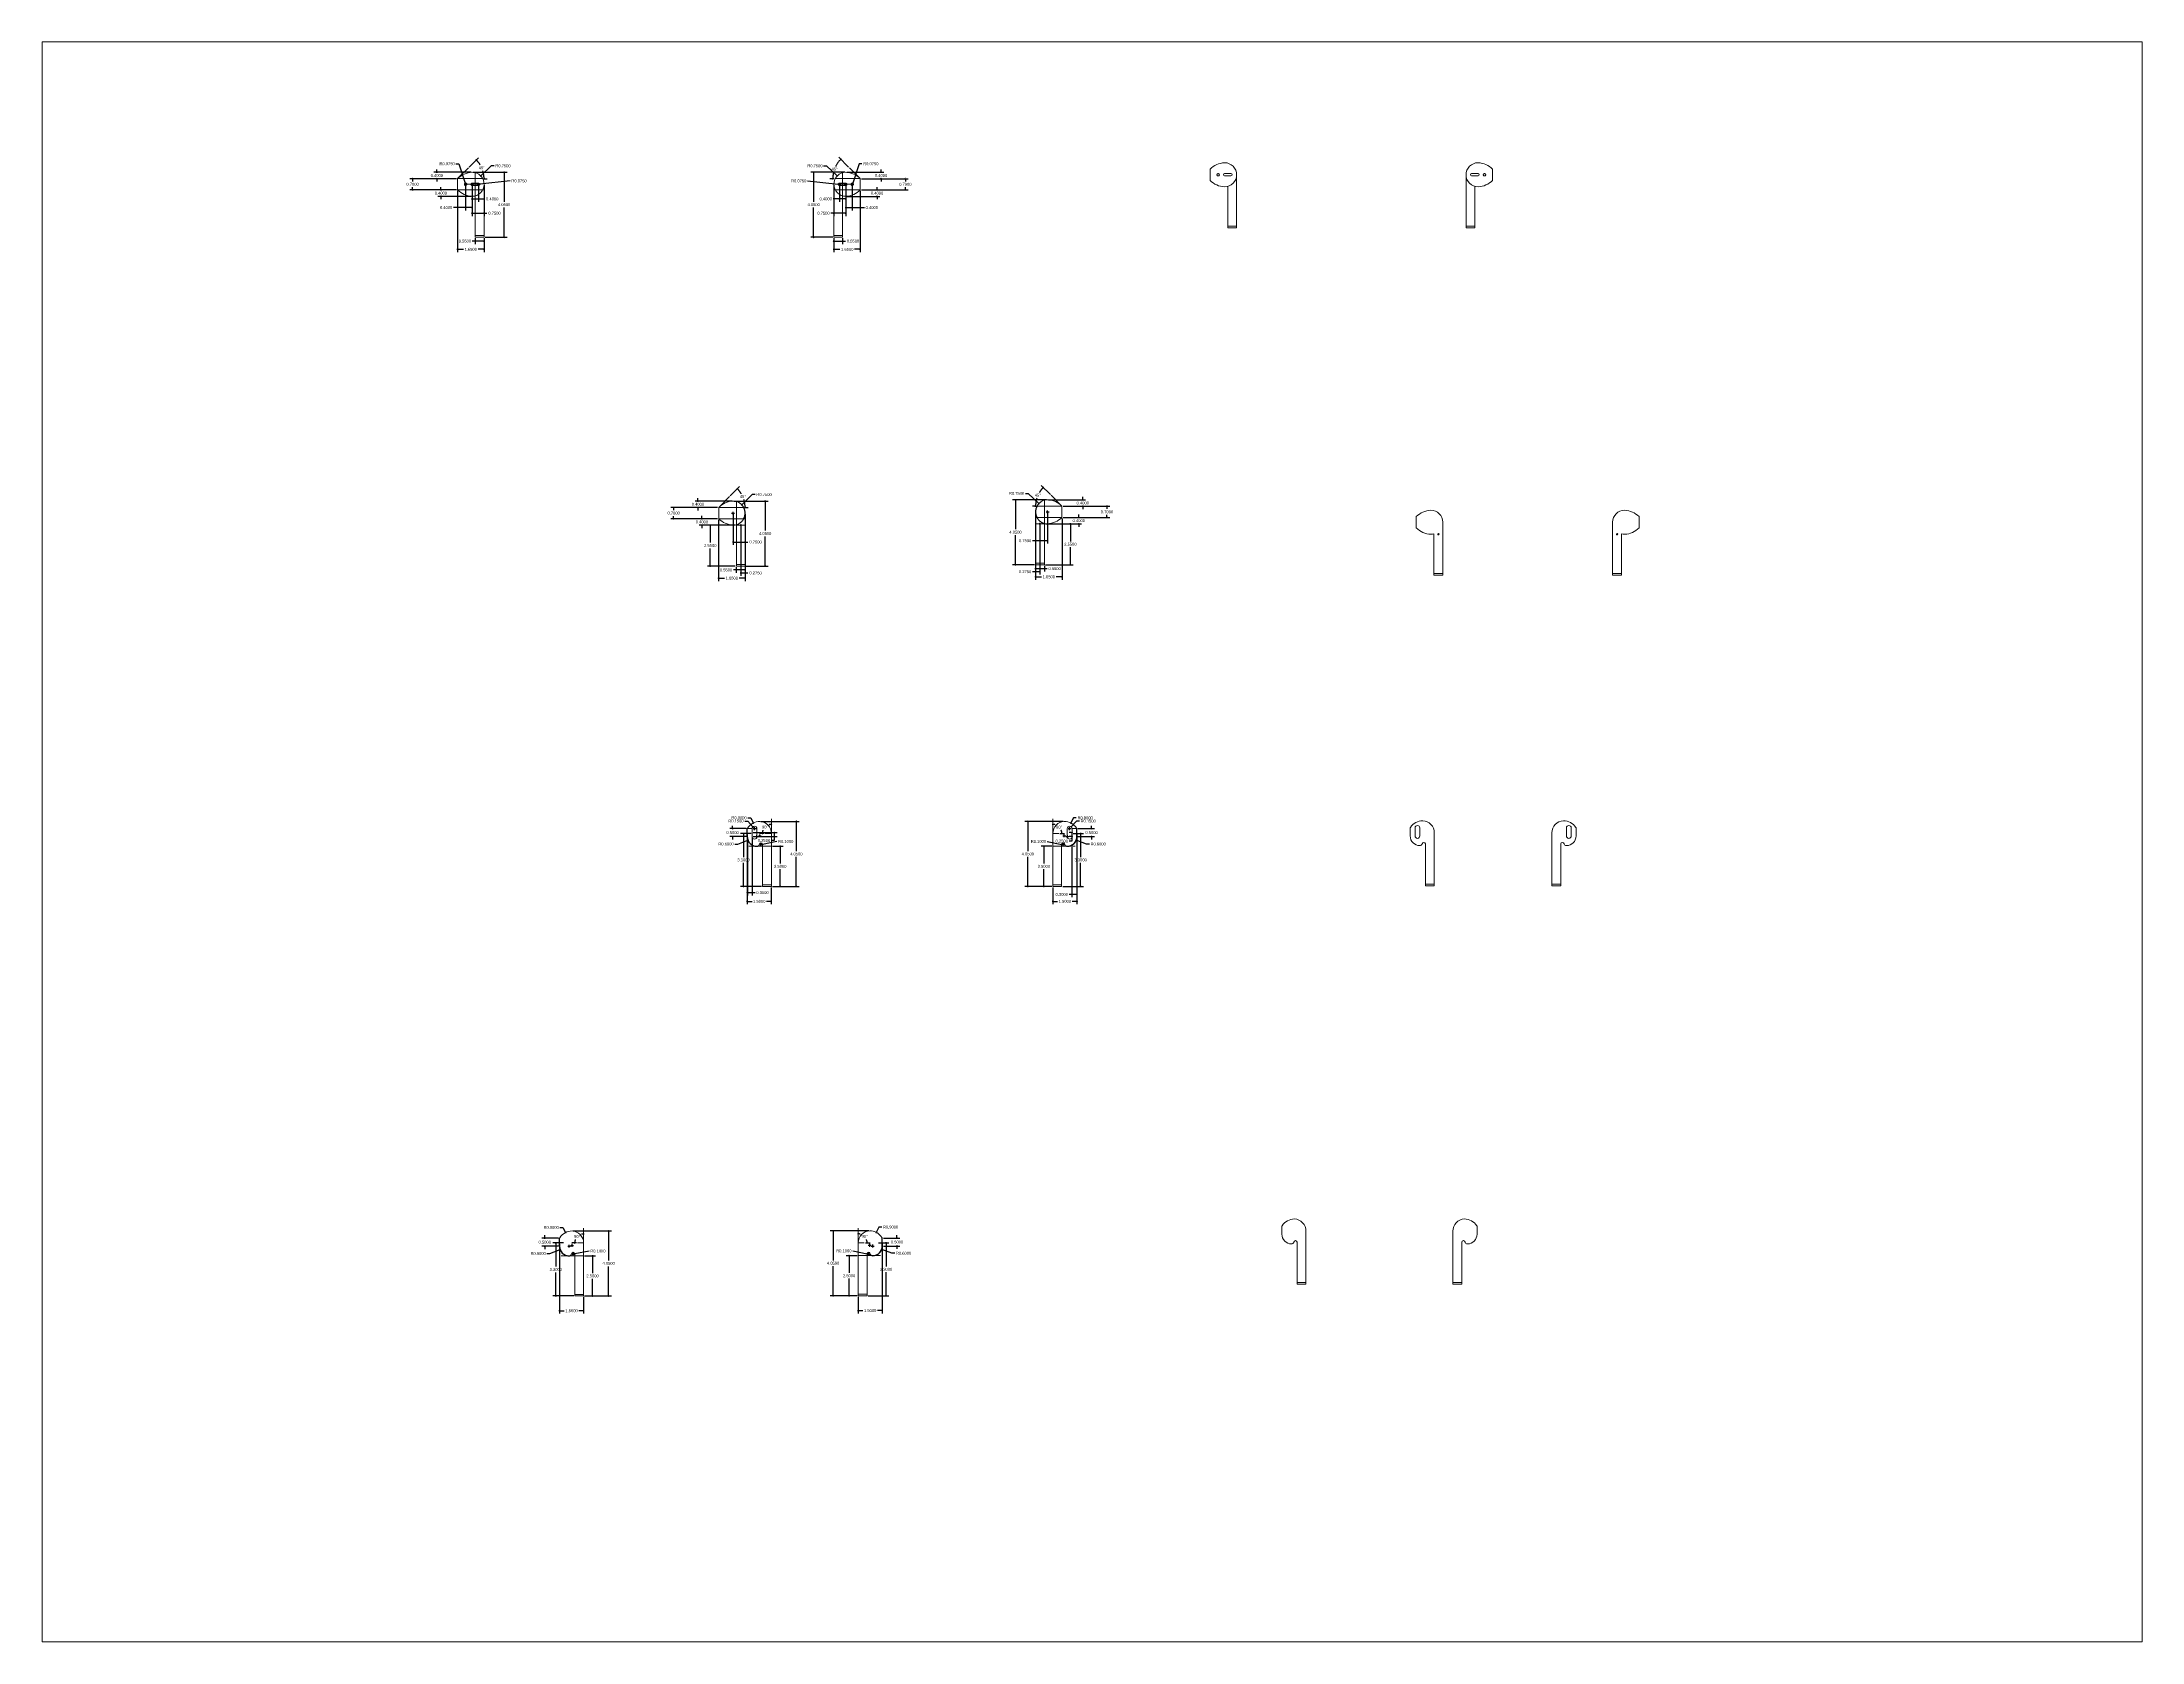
# Paper-space layout 'Layout2' of a CAD drawing. Header units: centimetres. Extents: x 1.05 to 9.45, y 0.8 to 7.2.
# The model-space entities are those that its viewports show. They can reach past a viewport. Long polylines and large blocks are cut down to what shows.
import ezdxf

# ---------------------------------------------------------------- set-up
doc = ezdxf.new("R2010")
doc.units = ezdxf.units.CM
doc.header["$MEASUREMENT"] = 0
doc.linetypes.add('ACAD_ISO02W100', pattern=[15, 12, -3])
for name, color, linetype, lineweight in [('cuerpo', 7, 'Continuous', 15), ('cuerpo clear', 7, 'Continuous', 15), ('guecos', 90, 'Continuous', 9), ('guecos clear', 211, 'Continuous', 9), ('lineas', 253, 'ACAD_ISO02W100', 15), ('medidas', 30, 'ACAD_ISO02W100', 18), ('sensores', 220, 'ACAD_ISO02W100', 15), ('sensores clear', 171, 'ACAD_ISO02W100', 15)]:
    doc.layers.add(name, color=color, linetype=linetype, lineweight=lineweight)
doc.styles.get("Standard").update_dxf_attribs({"font": 'arial.ttf'})
doc.dimstyles.get("Standard").update_dxf_attribs({"dimtxt": 0.18, "dimasz": 0.18, "dimexe": 0.18, "dimexo": 0.0625, "dimgap": 0.09, "dimtad": 0, "dimtih": 1, "dimtoh": 1, "dimdec": 4, "dimzin": 0, "dimdsep": 46, "dimtxsty": 'Standard', "dimblk": 'DOTSMALL', "dimcen": 0.09, "dimadec": 0, "dimazin": 0, "dimtfac": 1, "dimtdec": 4, "dimtofl": 0, "dimtmove": 0, "dimatfit": 3, "dimfxl": 1, "dimtolj": 1, "dimtzin": 0, "dimarcsym": 0})

# ---------------------------------------------------------------- blocks, each defined once
blk = doc.blocks.new('_DotSmall')
at = {"color": 0, "linetype": 'ByBlock', "const_width": 0.5}
blk.add_lwpolyline([(-0.0625, 0, 1), (0.0625, 0, 1)], format="xyb", close=True, dxfattribs=at)
blk = doc.blocks.new('*D1')
at = {"layer": 'Defpoints', "color": 0, "transparency": 16777216}
for p in [(-12.91, 26.54), (-10.11, 27.24), (-10.11, 26.54)]:
    blk.add_point(p, dxfattribs=at)
at = {"layer": 'medidas', "color": 0, "lineweight": -2, "transparency": 16777216}
for p, q in [((-10.17, 27.24), (-13.09, 27.24)), ((-10.17, 26.54), (-13.09, 26.54)), ((-12.91, 27.24), (-12.91, 27.07)), ((-12.91, 26.54), (-12.91, 26.71))]:
    blk.add_line(p, q, dxfattribs=at)
at = {"layer": 'medidas', "color": 0, "lineweight": -2, "transparency": 16777216, "xscale": 0.18, "yscale": 0.18, "zscale": 0.18}
for p, rotation in [((-12.91, 27.24), 90), ((-12.91, 26.54), 270)]:
    blk.add_blockref('_DotSmall', p, dxfattribs=dict(at, rotation=rotation))
at = {"layer": 'medidas', "color": 0, "transparency": 16777216, "insert": (-12.91, 26.89), "char_height": 0.18, "attachment_point": 5}
blk.add_mtext('\\A1;0.7000', dxfattribs=at)
blk = doc.blocks.new('*D2')
at = {"layer": 'Defpoints', "color": 0, "transparency": 16777216}
for p in [(-10.11, 26.54), (-8.46, 23.59), (-10.11, 22.84)]:
    blk.add_point(p, dxfattribs=at)
at = {"layer": 'medidas', "color": 0, "lineweight": -2, "transparency": 16777216}
for p, q in [((-10.11, 26.48), (-10.11, 22.66)), ((-10.11, 22.84), (-9.74, 22.84)), ((-8.46, 22.84), (-8.83, 22.84)), ((-8.46, 23.53), (-8.46, 22.66))]:
    blk.add_line(p, q, dxfattribs=at)
at = {"layer": 'medidas', "color": 0, "lineweight": -2, "transparency": 16777216, "xscale": 0.18, "yscale": 0.18, "zscale": 0.18, "rotation": 180}
blk.add_blockref('_DotSmall', (-10.11, 22.84), dxfattribs=at)
at = {"layer": 'medidas', "color": 0, "lineweight": -2, "transparency": 16777216, "xscale": 0.18, "yscale": 0.18, "zscale": 0.18}
blk.add_blockref('_DotSmall', (-8.46, 22.84), dxfattribs=at)
at = {"layer": 'medidas', "color": 0, "transparency": 16777216, "insert": (-9.29, 22.84), "char_height": 0.18, "attachment_point": 5}
blk.add_mtext('\\A1;1.6500', dxfattribs=at)
blk = doc.blocks.new('*D3')
at = {"layer": 'Defpoints', "color": 0, "transparency": 16777216}
for p in [(-9.21, 27.64), (-7.21, 27.64), (-8.46, 23.59)]:
    blk.add_point(p, dxfattribs=at)
at = {"layer": 'medidas', "color": 0, "lineweight": -2, "transparency": 16777216}
for p, q in [((-9.14, 27.64), (-7.03, 27.64)), ((-7.21, 27.64), (-7.21, 25.8)), ((-7.21, 23.59), (-7.21, 25.44)), ((-8.39, 23.59), (-7.03, 23.59))]:
    blk.add_line(p, q, dxfattribs=at)
at = {"layer": 'medidas', "color": 0, "lineweight": -2, "transparency": 16777216, "xscale": 0.18, "yscale": 0.18, "zscale": 0.18}
for p, rotation in [((-7.21, 27.64), 90), ((-7.21, 23.59), 270)]:
    blk.add_blockref('_DotSmall', p, dxfattribs=dict(at, rotation=rotation))
at = {"layer": 'medidas', "color": 0, "transparency": 16777216, "insert": (-7.21, 25.62), "char_height": 0.18, "attachment_point": 5}
blk.add_mtext('\\A1;4.0500', dxfattribs=at)
blk = doc.blocks.new('*D4')
at = {"layer": 'Defpoints', "color": 0, "transparency": 16777216}
for p in [(-11.15, 26.54), (-10.11, 26.54), (-9.21, 26.14)]:
    blk.add_point(p, dxfattribs=at)
at = {"layer": 'medidas', "color": 0, "lineweight": -2, "transparency": 16777216}
for p, q in [((-10.17, 26.54), (-11.33, 26.54)), ((-11.15, 26.54), (-11.15, 26.72)), ((-9.27, 26.14), (-11.33, 26.14)), ((-11.15, 26.14), (-11.15, 25.96))]:
    blk.add_line(p, q, dxfattribs=at)
at = {"layer": 'medidas', "color": 0, "lineweight": -2, "transparency": 16777216, "xscale": 0.18, "yscale": 0.18, "zscale": 0.18}
for p, rotation in [((-11.15, 26.54), 270), ((-11.15, 26.14), 90)]:
    blk.add_blockref('_DotSmall', p, dxfattribs=dict(at, rotation=rotation))
at = {"layer": 'medidas', "color": 0, "transparency": 16777216, "insert": (-11.15, 26.34), "char_height": 0.18, "attachment_point": 5}
blk.add_mtext('\\A1;0.4000', dxfattribs=at)
blk = doc.blocks.new('*D5')
at = {"layer": 'Defpoints', "color": 0, "transparency": 16777216}
for p in [(-9.21, 27.64), (-11.4, 27.24), (-10.11, 27.24)]:
    blk.add_point(p, dxfattribs=at)
at = {"layer": 'medidas', "color": 0, "lineweight": -2, "transparency": 16777216}
for p, q in [((-9.27, 27.64), (-11.58, 27.64)), ((-11.4, 27.64), (-11.4, 27.82)), ((-10.17, 27.24), (-11.58, 27.24)), ((-11.4, 27.24), (-11.4, 27.06))]:
    blk.add_line(p, q, dxfattribs=at)
at = {"layer": 'medidas', "color": 0, "lineweight": -2, "transparency": 16777216, "xscale": 0.18, "yscale": 0.18, "zscale": 0.18}
for p, rotation in [((-11.4, 27.64), 270), ((-11.4, 27.24), 90)]:
    blk.add_blockref('_DotSmall', p, dxfattribs=dict(at, rotation=rotation))
at = {"layer": 'medidas', "color": 0, "transparency": 16777216, "insert": (-11.4, 27.44), "char_height": 0.18, "attachment_point": 5}
blk.add_mtext('\\A1;0.4000', dxfattribs=at)
blk = doc.blocks.new('*D11')
at = {"layer": 'Defpoints', "color": 0, "transparency": 16777216}
for p in [(-9.21, 26.89), (-8.66, 27.41)]:
    blk.add_point(p, dxfattribs=at)
at = {"layer": 'medidas', "color": 0, "lineweight": -2, "transparency": 16777216}
for p, q in [((-8.01, 28.04), (-8.66, 27.41)), ((-7.83, 28.04), (-8.01, 28.04)), ((-9.3, 26.89), (-9.12, 26.89)), ((-9.21, 26.8), (-9.21, 26.98))]:
    blk.add_line(p, q, dxfattribs=at)
at = {"layer": 'medidas', "color": 0, "lineweight": -2, "transparency": 16777216, "xscale": 0.18, "yscale": 0.18, "zscale": 0.18, "rotation": 223.7163553014135}
blk.add_blockref('_DotSmall', (-8.66, 27.41), dxfattribs=at)
at = {"layer": 'medidas', "color": 0, "transparency": 16777216, "insert": (-7.28, 28.04), "char_height": 0.18, "attachment_point": 5}
blk.add_mtext('\\A1;R0.7500', dxfattribs=at)
blk = doc.blocks.new('*D13')
at = {"layer": 'Defpoints', "color": 0, "transparency": 16777216}
for p in [(-9.01, 23.59), (-8.46, 23.59), (-9.01, 23.35)]:
    blk.add_point(p, dxfattribs=at)
at = {"layer": 'medidas', "color": 0, "lineweight": -2, "transparency": 16777216}
for p, q in [((-9.01, 23.35), (-9.19, 23.35)), ((-9.01, 23.53), (-9.01, 23.17)), ((-8.46, 23.35), (-9.01, 23.35)), ((-8.46, 23.53), (-8.46, 23.17))]:
    blk.add_line(p, q, dxfattribs=at)
at = {"layer": 'medidas', "color": 0, "lineweight": -2, "transparency": 16777216, "xscale": 0.18, "yscale": 0.18, "zscale": 0.18, "rotation": 180}
blk.add_blockref('_DotSmall', (-9.01, 23.35), dxfattribs=at)
at = {"layer": 'medidas', "color": 0, "lineweight": -2, "transparency": 16777216, "xscale": 0.18, "yscale": 0.18, "zscale": 0.18}
blk.add_blockref('_DotSmall', (-8.46, 23.35), dxfattribs=at)
at = {"layer": 'medidas', "color": 0, "transparency": 16777216, "insert": (-9.65, 23.35), "char_height": 0.18, "attachment_point": 5}
blk.add_mtext('\\A1;0.5500', dxfattribs=at)
blk = doc.blocks.new('*D14')
at = {"layer": 'Defpoints', "color": 0, "transparency": 16777216}
for p in [(-9.21, 26.89), (-8.46, 26.89), (-8.46, 25.09)]:
    blk.add_point(p, dxfattribs=at)
at = {"layer": 'medidas', "color": 0, "lineweight": -2, "transparency": 16777216}
for p, q in [((-9.21, 26.83), (-9.21, 24.91)), ((-8.46, 26.83), (-8.46, 24.91)), ((-9.21, 25.09), (-8.46, 25.09)), ((-8.46, 25.09), (-8.28, 25.09))]:
    blk.add_line(p, q, dxfattribs=at)
at = {"layer": 'medidas', "color": 0, "lineweight": -2, "transparency": 16777216, "xscale": 0.18, "yscale": 0.18, "zscale": 0.18, "rotation": 180}
blk.add_blockref('_DotSmall', (-9.21, 25.09), dxfattribs=at)
at = {"layer": 'medidas', "color": 0, "lineweight": -2, "transparency": 16777216, "xscale": 0.18, "yscale": 0.18, "zscale": 0.18}
blk.add_blockref('_DotSmall', (-8.46, 25.09), dxfattribs=at)
at = {"layer": 'medidas', "color": 0, "transparency": 16777216, "insert": (-7.81, 25.09), "char_height": 0.18, "attachment_point": 5}
blk.add_mtext('\\A1;0.7500', dxfattribs=at)
blk = doc.blocks.new('*D17')
at = {"layer": 'Defpoints', "color": 0, "transparency": 16777216}
for p in [(-9.43, 27.92), (-8.51, 27.67), (-10.11, 27.24), (-10.11, 27.24), (-8.54, 27.24)]:
    blk.add_point(p, dxfattribs=at)
at = {"layer": 'medidas', "color": 0, "lineweight": -2, "transparency": 16777216}
for p, q in [((-9.39, 27.96), (-8.81, 28.54)), ((-8.48, 27.24), (-8.27, 27.24))]:
    blk.add_line(p, q, dxfattribs=at)
for start, end in [(31.2364, 45), (0, 17.3894)]:
    blk.add_arc((-10.11, 27.24), 1.65, start, end, dxfattribs=at)
at = {"layer": 'medidas', "color": 0, "lineweight": -2, "transparency": 16777216, "xscale": 0.18, "yscale": 0.18, "zscale": 0.18}
for p, rotation in [((-8.94, 28.41), 134.9999999999999), ((-8.45, 27.24), 270.0000000000002)]:
    blk.add_blockref('_DotSmall', p, dxfattribs=dict(at, rotation=rotation))
at = {"layer": 'medidas', "color": 0, "transparency": 16777216, "insert": (-8.6, 27.92), "char_height": 0.18, "attachment_point": 5}
blk.add_mtext('\\A1;45°', dxfattribs=at)
blk = doc.blocks.new('*D28')
at = {"layer": 'Defpoints', "color": 0, "transparency": 16777216}
for p in [(-9.61, 26.89), (-9.21, 26.89), (-9.21, 25.44)]:
    blk.add_point(p, dxfattribs=at)
at = {"layer": 'medidas', "color": 0, "lineweight": -2, "transparency": 16777216}
for p, q in [((-9.61, 26.83), (-9.61, 25.26)), ((-9.21, 26.83), (-9.21, 25.26)), ((-9.61, 25.44), (-10.36, 25.44)), ((-9.21, 25.44), (-9.61, 25.44))]:
    blk.add_line(p, q, dxfattribs=at)
at = {"layer": 'medidas', "color": 0, "lineweight": -2, "transparency": 16777216, "xscale": 0.18, "yscale": 0.18, "zscale": 0.18, "rotation": 180}
blk.add_blockref('_DotSmall', (-9.61, 25.44), dxfattribs=at)
at = {"layer": 'medidas', "color": 0, "lineweight": -2, "transparency": 16777216, "xscale": 0.18, "yscale": 0.18, "zscale": 0.18}
blk.add_blockref('_DotSmall', (-9.21, 25.44), dxfattribs=at)
at = {"layer": 'medidas', "color": 0, "transparency": 16777216, "insert": (-10.82, 25.44), "char_height": 0.18, "attachment_point": 5}
blk.add_mtext('\\A1;0.4000', dxfattribs=at)
blk = doc.blocks.new('*D29')
at = {"layer": 'Defpoints', "color": 0, "transparency": 16777216}
for p in [(-9.63, 26.96), (-9.61, 26.89)]:
    blk.add_point(p, dxfattribs=at)
at = {"layer": 'medidas', "color": 0, "lineweight": -2, "transparency": 16777216}
for p, q in [((-10.21, 28.17), (-10.03, 28.17)), ((-10.03, 28.17), (-9.63, 26.96)), ((-9.7, 26.89), (-9.52, 26.89)), ((-9.61, 26.8), (-9.61, 26.98))]:
    blk.add_line(p, q, dxfattribs=at)
at = {"layer": 'medidas', "color": 0, "lineweight": -2, "transparency": 16777216, "xscale": 0.18, "yscale": 0.18, "zscale": 0.18, "rotation": 288.390940837705}
blk.add_blockref('_DotSmall', (-9.63, 26.96), dxfattribs=at)
at = {"layer": 'medidas', "color": 0, "transparency": 16777216, "insert": (-10.76, 28.17), "char_height": 0.18, "attachment_point": 5}
blk.add_mtext('\\A1;R0.0750', dxfattribs=at)
blk = doc.blocks.new('*D30')
at = {"layer": 'Defpoints', "color": 0, "transparency": 16777216}
for p in [(-9.21, 26.89), (-8.81, 26.89), (-8.81, 25.98)]:
    blk.add_point(p, dxfattribs=at)
at = {"layer": 'medidas', "color": 0, "lineweight": -2, "transparency": 16777216}
for p, q in [((-9.21, 26.83), (-9.21, 25.8)), ((-8.81, 26.83), (-8.81, 25.8)), ((-9.21, 25.98), (-8.81, 25.98)), ((-8.81, 25.98), (-8.41, 25.98))]:
    blk.add_line(p, q, dxfattribs=at)
at = {"layer": 'medidas', "color": 0, "lineweight": -2, "transparency": 16777216, "xscale": 0.18, "yscale": 0.18, "zscale": 0.18, "rotation": 180}
blk.add_blockref('_DotSmall', (-9.21, 25.98), dxfattribs=at)
at = {"layer": 'medidas', "color": 0, "lineweight": -2, "transparency": 16777216, "xscale": 0.18, "yscale": 0.18, "zscale": 0.18}
blk.add_blockref('_DotSmall', (-8.81, 25.98), dxfattribs=at)
at = {"layer": 'medidas', "color": 0, "transparency": 16777216, "insert": (-7.95, 25.98), "char_height": 0.18, "attachment_point": 5}
blk.add_mtext('\\A1;0.4000', dxfattribs=at)
blk = doc.blocks.new('*D31')
at = {"layer": 'Defpoints', "color": 0, "transparency": 16777216}
for p in [(-8.81, 26.89), (-8.73, 26.9)]:
    blk.add_point(p, dxfattribs=at)
at = {"layer": 'medidas', "color": 0, "lineweight": -2, "transparency": 16777216}
for p, q in [((-8.9, 26.89), (-8.72, 26.89)), ((-8.81, 26.8), (-8.81, 26.98)), ((-6.83, 27.1), (-8.73, 26.9))]:
    blk.add_line(p, q, dxfattribs=at)
at = {"layer": 'medidas', "color": 0, "lineweight": -2, "transparency": 16777216, "xscale": 0.18, "yscale": 0.18, "zscale": 0.18, "rotation": 186.0576914646316}
blk.add_blockref('_DotSmall', (-8.73, 26.9), dxfattribs=at)
at = {"layer": 'medidas', "color": 0, "transparency": 16777216, "insert": (-6.28, 27.1), "char_height": 0.18, "attachment_point": 5}
blk.add_mtext('\\A1;R0.0750', dxfattribs=at)
blk = doc.blocks.new('*D32')
at = {"layer": 'Defpoints', "color": 0, "transparency": 16777216}
for p in [(14.97, 27.24), (14.97, 26.54), (17.78, 26.54)]:
    blk.add_point(p, dxfattribs=at)
at = {"layer": 'medidas', "color": 0, "lineweight": -2, "transparency": 16777216}
for p, q in [((15.04, 27.24), (17.96, 27.24)), ((15.04, 26.54), (17.96, 26.54)), ((17.78, 27.24), (17.78, 27.07)), ((17.78, 26.54), (17.78, 26.71))]:
    blk.add_line(p, q, dxfattribs=at)
at = {"layer": 'medidas', "color": 0, "lineweight": -2, "transparency": 16777216, "xscale": 0.18, "yscale": 0.18, "zscale": 0.18}
for p, rotation in [((17.78, 27.24), 90), ((17.78, 26.54), 270)]:
    blk.add_blockref('_DotSmall', p, dxfattribs=dict(at, rotation=rotation))
at = {"layer": 'medidas', "color": 0, "transparency": 16777216, "insert": (17.78, 26.89), "char_height": 0.18, "attachment_point": 5}
blk.add_mtext('\\A1;0.7000', dxfattribs=at)
blk = doc.blocks.new('*D35')
at = {"layer": 'Defpoints', "color": 0, "transparency": 16777216}
for p in [(14.97, 26.54), (13.32, 23.59), (14.97, 22.84)]:
    blk.add_point(p, dxfattribs=at)
at = {"layer": 'medidas', "color": 0, "lineweight": -2, "transparency": 16777216}
for p, q in [((14.97, 26.48), (14.97, 22.66)), ((13.32, 23.53), (13.32, 22.66)), ((13.32, 22.84), (13.7, 22.84)), ((14.97, 22.84), (14.61, 22.84))]:
    blk.add_line(p, q, dxfattribs=at)
at = {"layer": 'medidas', "color": 0, "lineweight": -2, "transparency": 16777216, "xscale": 0.18, "yscale": 0.18, "zscale": 0.18, "rotation": 180}
blk.add_blockref('_DotSmall', (13.32, 22.84), dxfattribs=at)
at = {"layer": 'medidas', "color": 0, "lineweight": -2, "transparency": 16777216, "xscale": 0.18, "yscale": 0.18, "zscale": 0.18}
blk.add_blockref('_DotSmall', (14.97, 22.84), dxfattribs=at)
at = {"layer": 'medidas', "color": 0, "transparency": 16777216, "insert": (14.16, 22.84), "char_height": 0.18, "attachment_point": 5}
blk.add_mtext('\\A1;1.6500', dxfattribs=at)
blk = doc.blocks.new('*D36')
at = {"layer": 'Defpoints', "color": 0, "transparency": 16777216}
for p in [(12.07, 27.64), (14.07, 27.64), (13.32, 23.59)]:
    blk.add_point(p, dxfattribs=at)
at = {"layer": 'medidas', "color": 0, "lineweight": -2, "transparency": 16777216}
for p, q in [((14.01, 27.64), (11.89, 27.64)), ((12.07, 27.64), (12.07, 25.8)), ((12.07, 23.59), (12.07, 25.44)), ((13.26, 23.59), (11.89, 23.59))]:
    blk.add_line(p, q, dxfattribs=at)
at = {"layer": 'medidas', "color": 0, "lineweight": -2, "transparency": 16777216, "xscale": 0.18, "yscale": 0.18, "zscale": 0.18}
for p, rotation in [((12.07, 27.64), 90), ((12.07, 23.59), 270)]:
    blk.add_blockref('_DotSmall', p, dxfattribs=dict(at, rotation=rotation))
at = {"layer": 'medidas', "color": 0, "transparency": 16777216, "insert": (12.07, 25.62), "char_height": 0.18, "attachment_point": 5}
blk.add_mtext('\\A1;4.0500', dxfattribs=at)
blk = doc.blocks.new('*D33')
at = {"layer": 'Defpoints', "color": 0, "transparency": 16777216}
for p in [(14.97, 26.54), (16.02, 26.54), (14.07, 26.14)]:
    blk.add_point(p, dxfattribs=at)
at = {"layer": 'medidas', "color": 0, "lineweight": -2, "transparency": 16777216}
for p, q in [((15.04, 26.54), (16.2, 26.54)), ((16.02, 26.54), (16.02, 26.72)), ((14.14, 26.14), (16.2, 26.14)), ((16.02, 26.14), (16.02, 25.96))]:
    blk.add_line(p, q, dxfattribs=at)
at = {"layer": 'medidas', "color": 0, "lineweight": -2, "transparency": 16777216, "xscale": 0.18, "yscale": 0.18, "zscale": 0.18}
for p, rotation in [((16.02, 26.54), 270), ((16.02, 26.14), 90)]:
    blk.add_blockref('_DotSmall', p, dxfattribs=dict(at, rotation=rotation))
at = {"layer": 'medidas', "color": 0, "transparency": 16777216, "insert": (16.02, 26.34), "char_height": 0.18, "attachment_point": 5}
blk.add_mtext('\\A1;0.4000', dxfattribs=at)
blk = doc.blocks.new('*D34')
at = {"layer": 'Defpoints', "color": 0, "transparency": 16777216}
for p in [(14.07, 27.64), (14.97, 27.24), (16.27, 27.24)]:
    blk.add_point(p, dxfattribs=at)
at = {"layer": 'medidas', "color": 0, "lineweight": -2, "transparency": 16777216}
for p, q in [((14.14, 27.64), (16.45, 27.64)), ((16.27, 27.64), (16.27, 27.82)), ((15.04, 27.24), (16.45, 27.24)), ((16.27, 27.24), (16.27, 27.06))]:
    blk.add_line(p, q, dxfattribs=at)
at = {"layer": 'medidas', "color": 0, "lineweight": -2, "transparency": 16777216, "xscale": 0.18, "yscale": 0.18, "zscale": 0.18}
for p, rotation in [((16.27, 27.64), 270), ((16.27, 27.24), 90)]:
    blk.add_blockref('_DotSmall', p, dxfattribs=dict(at, rotation=rotation))
at = {"layer": 'medidas', "color": 0, "transparency": 16777216, "insert": (16.27, 27.44), "char_height": 0.18, "attachment_point": 5}
blk.add_mtext('\\A1;0.4000', dxfattribs=at)
blk = doc.blocks.new('*D37')
at = {"layer": 'Defpoints', "color": 0, "transparency": 16777216}
for p in [(13.53, 27.41), (14.07, 26.89)]:
    blk.add_point(p, dxfattribs=at)
at = {"layer": 'medidas', "color": 0, "lineweight": -2, "transparency": 16777216}
for p, q in [((12.69, 28.04), (12.87, 28.04)), ((12.87, 28.04), (13.53, 27.41)), ((13.98, 26.89), (14.16, 26.89)), ((14.07, 26.8), (14.07, 26.98))]:
    blk.add_line(p, q, dxfattribs=at)
at = {"layer": 'medidas', "color": 0, "lineweight": -2, "transparency": 16777216, "xscale": 0.18, "yscale": 0.18, "zscale": 0.18, "rotation": 316.2836446985887}
blk.add_blockref('_DotSmall', (13.53, 27.41), dxfattribs=at)
at = {"layer": 'medidas', "color": 0, "transparency": 16777216, "insert": (12.15, 28.04), "char_height": 0.18, "attachment_point": 5}
blk.add_mtext('\\A1;R0.7500', dxfattribs=at)
blk = doc.blocks.new('*D38')
at = {"layer": 'Defpoints', "color": 0, "transparency": 16777216}
for p in [(13.32, 23.59), (13.87, 23.59), (13.87, 23.35)]:
    blk.add_point(p, dxfattribs=at)
at = {"layer": 'medidas', "color": 0, "lineweight": -2, "transparency": 16777216}
for p, q in [((13.32, 23.53), (13.32, 23.17)), ((13.32, 23.35), (13.87, 23.35)), ((13.87, 23.53), (13.87, 23.17)), ((13.87, 23.35), (14.05, 23.35))]:
    blk.add_line(p, q, dxfattribs=at)
at = {"layer": 'medidas', "color": 0, "lineweight": -2, "transparency": 16777216, "xscale": 0.18, "yscale": 0.18, "zscale": 0.18, "rotation": 180}
blk.add_blockref('_DotSmall', (13.32, 23.35), dxfattribs=at)
at = {"layer": 'medidas', "color": 0, "lineweight": -2, "transparency": 16777216, "xscale": 0.18, "yscale": 0.18, "zscale": 0.18}
blk.add_blockref('_DotSmall', (13.87, 23.35), dxfattribs=at)
at = {"layer": 'medidas', "color": 0, "transparency": 16777216, "insert": (14.52, 23.35), "char_height": 0.18, "attachment_point": 5}
blk.add_mtext('\\A1;0.5500', dxfattribs=at)
blk = doc.blocks.new('*D39')
at = {"layer": 'Defpoints', "color": 0, "transparency": 16777216}
for p in [(13.32, 26.89), (14.07, 26.89), (13.32, 25.09)]:
    blk.add_point(p, dxfattribs=at)
at = {"layer": 'medidas', "color": 0, "lineweight": -2, "transparency": 16777216}
for p, q in [((13.32, 26.83), (13.32, 24.91)), ((14.07, 26.83), (14.07, 24.91)), ((13.32, 25.09), (13.14, 25.09)), ((14.07, 25.09), (13.32, 25.09))]:
    blk.add_line(p, q, dxfattribs=at)
at = {"layer": 'medidas', "color": 0, "lineweight": -2, "transparency": 16777216, "xscale": 0.18, "yscale": 0.18, "zscale": 0.18, "rotation": 180}
blk.add_blockref('_DotSmall', (13.32, 25.09), dxfattribs=at)
at = {"layer": 'medidas', "color": 0, "lineweight": -2, "transparency": 16777216, "xscale": 0.18, "yscale": 0.18, "zscale": 0.18}
blk.add_blockref('_DotSmall', (14.07, 25.09), dxfattribs=at)
at = {"layer": 'medidas', "color": 0, "transparency": 16777216, "insert": (12.68, 25.09), "char_height": 0.18, "attachment_point": 5}
blk.add_mtext('\\A1;0.7500', dxfattribs=at)
blk = doc.blocks.new('*D40')
at = {"layer": 'Defpoints', "color": 0, "transparency": 16777216}
for p in [(13.49, 28.1), (14.3, 27.92), (13.41, 27.24), (14.97, 27.24), (14.97, 27.24)]:
    blk.add_point(p, dxfattribs=at)
at = {"layer": 'medidas', "color": 0, "lineweight": -2, "transparency": 16777216}
for p, q in [((14.25, 27.96), (13.64, 28.58)), ((13.35, 27.24), (13.08, 27.24))]:
    blk.add_line(p, q, dxfattribs=at)
for start, end in [(166.4038, 180), (135, 153.4354)]:
    blk.add_arc((14.97, 27.24), 1.71, start, end, dxfattribs=at)
at = {"layer": 'medidas', "color": 0, "lineweight": -2, "transparency": 16777216, "xscale": 0.18, "yscale": 0.18, "zscale": 0.18}
for p, rotation in [((13.76, 28.45), 45.00000000000009), ((13.26, 27.24), 269.9999999999997)]:
    blk.add_blockref('_DotSmall', p, dxfattribs=dict(at, rotation=rotation))
at = {"layer": 'medidas', "color": 0, "transparency": 16777216, "insert": (13.37, 27.83), "char_height": 0.18, "attachment_point": 5}
blk.add_mtext('\\A1;45°', dxfattribs=at)
blk = doc.blocks.new('*D43')
at = {"layer": 'Defpoints', "color": 0, "transparency": 16777216}
for p in [(14.07, 26.89), (14.47, 26.89), (14.07, 25.44)]:
    blk.add_point(p, dxfattribs=at)
at = {"layer": 'medidas', "color": 0, "lineweight": -2, "transparency": 16777216}
for p, q in [((14.07, 26.83), (14.07, 25.26)), ((14.47, 26.83), (14.47, 25.26)), ((14.07, 25.44), (14.47, 25.44)), ((14.47, 25.44), (15.23, 25.44))]:
    blk.add_line(p, q, dxfattribs=at)
at = {"layer": 'medidas', "color": 0, "lineweight": -2, "transparency": 16777216, "xscale": 0.18, "yscale": 0.18, "zscale": 0.18, "rotation": 180}
blk.add_blockref('_DotSmall', (14.07, 25.44), dxfattribs=at)
at = {"layer": 'medidas', "color": 0, "lineweight": -2, "transparency": 16777216, "xscale": 0.18, "yscale": 0.18, "zscale": 0.18}
blk.add_blockref('_DotSmall', (14.47, 25.44), dxfattribs=at)
at = {"layer": 'medidas', "color": 0, "transparency": 16777216, "insert": (15.69, 25.44), "char_height": 0.18, "attachment_point": 5}
blk.add_mtext('\\A1;0.4000', dxfattribs=at)
blk = doc.blocks.new('*D42')
at = {"layer": 'Defpoints', "color": 0, "transparency": 16777216}
for p in [(14.47, 26.89), (14.5, 26.96)]:
    blk.add_point(p, dxfattribs=at)
at = {"layer": 'medidas', "color": 0, "lineweight": -2, "transparency": 16777216}
for p, q in [((14.9, 28.17), (14.5, 26.96)), ((15.08, 28.17), (14.9, 28.17)), ((14.38, 26.89), (14.56, 26.89)), ((14.47, 26.8), (14.47, 26.98))]:
    blk.add_line(p, q, dxfattribs=at)
at = {"layer": 'medidas', "color": 0, "lineweight": -2, "transparency": 16777216, "xscale": 0.18, "yscale": 0.18, "zscale": 0.18, "rotation": 251.6090591622735}
blk.add_blockref('_DotSmall', (14.5, 26.96), dxfattribs=at)
at = {"layer": 'medidas', "color": 0, "transparency": 16777216, "insert": (15.63, 28.17), "char_height": 0.18, "attachment_point": 5}
blk.add_mtext('\\A1;R0.0750', dxfattribs=at)
blk = doc.blocks.new('*D41')
at = {"layer": 'Defpoints', "color": 0, "transparency": 16777216}
for p in [(13.67, 26.89), (14.07, 26.89), (13.67, 25.98)]:
    blk.add_point(p, dxfattribs=at)
at = {"layer": 'medidas', "color": 0, "lineweight": -2, "transparency": 16777216}
for p, q in [((13.67, 26.83), (13.67, 25.8)), ((14.07, 26.83), (14.07, 25.8)), ((13.67, 25.98), (13.28, 25.98)), ((14.07, 25.98), (13.67, 25.98))]:
    blk.add_line(p, q, dxfattribs=at)
at = {"layer": 'medidas', "color": 0, "lineweight": -2, "transparency": 16777216, "xscale": 0.18, "yscale": 0.18, "zscale": 0.18, "rotation": 180}
blk.add_blockref('_DotSmall', (13.67, 25.98), dxfattribs=at)
at = {"layer": 'medidas', "color": 0, "lineweight": -2, "transparency": 16777216, "xscale": 0.18, "yscale": 0.18, "zscale": 0.18}
blk.add_blockref('_DotSmall', (14.07, 25.98), dxfattribs=at)
at = {"layer": 'medidas', "color": 0, "transparency": 16777216, "insert": (12.82, 25.98), "char_height": 0.18, "attachment_point": 5}
blk.add_mtext('\\A1;0.4000', dxfattribs=at)
blk = doc.blocks.new('*D44')
at = {"layer": 'Defpoints', "color": 0, "transparency": 16777216}
for p in [(13.6, 26.9), (13.67, 26.89)]:
    blk.add_point(p, dxfattribs=at)
at = {"layer": 'medidas', "color": 0, "lineweight": -2, "transparency": 16777216}
for p, q in [((11.69, 27.1), (13.6, 26.9)), ((13.58, 26.89), (13.76, 26.89)), ((13.67, 26.8), (13.67, 26.98))]:
    blk.add_line(p, q, dxfattribs=at)
at = {"layer": 'medidas', "color": 0, "lineweight": -2, "transparency": 16777216, "xscale": 0.18, "yscale": 0.18, "zscale": 0.18, "rotation": 353.9423085353604}
blk.add_blockref('_DotSmall', (13.6, 26.9), dxfattribs=at)
at = {"layer": 'medidas', "color": 0, "transparency": 16777216, "insert": (11.14, 27.1), "char_height": 0.18, "attachment_point": 5}
blk.add_mtext('\\A1;R0.0750', dxfattribs=at)
blk = doc.blocks.new('*D71')
at = {"layer": 'Defpoints', "color": 0, "transparency": 16777216}
for p in [(8.72, -12.79), (9.43, -16.84), (10.99, -16.84)]:
    blk.add_point(p, dxfattribs=at)
at = {"layer": 'medidas', "color": 0, "lineweight": -2, "transparency": 16777216}
for p, q in [((8.78, -12.79), (11.17, -12.79)), ((10.99, -12.79), (10.99, -14.64)), ((10.99, -16.84), (10.99, -15)), ((9.5, -16.84), (11.17, -16.84))]:
    blk.add_line(p, q, dxfattribs=at)
at = {"layer": 'medidas', "color": 0, "lineweight": -2, "transparency": 16777216, "xscale": 0.18, "yscale": 0.18, "zscale": 0.18}
for p, rotation in [((10.99, -12.79), 90), ((10.99, -16.84), 270)]:
    blk.add_blockref('_DotSmall', p, dxfattribs=dict(at, rotation=rotation))
at = {"layer": 'medidas', "color": 0, "transparency": 16777216, "insert": (10.99, -14.82), "char_height": 0.18, "attachment_point": 5}
blk.add_mtext('\\A1;4.0500', dxfattribs=at)
blk = doc.blocks.new('*D72')
at = {"layer": 'Defpoints', "color": 0, "transparency": 16777216}
for p in [(8.23, -13.54), (7.7, -16.84), (8.88, -16.84)]:
    blk.add_point(p, dxfattribs=at)
at = {"layer": 'medidas', "color": 0, "lineweight": -2, "transparency": 16777216}
for p, q in [((8.17, -13.54), (7.52, -13.54)), ((7.7, -13.54), (7.7, -15.01)), ((7.7, -16.84), (7.7, -15.37)), ((8.82, -16.84), (7.52, -16.84))]:
    blk.add_line(p, q, dxfattribs=at)
at = {"layer": 'medidas', "color": 0, "lineweight": -2, "transparency": 16777216, "xscale": 0.18, "yscale": 0.18, "zscale": 0.18}
for p, rotation in [((7.7, -13.54), 90), ((7.7, -16.84), 270)]:
    blk.add_blockref('_DotSmall', p, dxfattribs=dict(at, rotation=rotation))
at = {"layer": 'medidas', "color": 0, "transparency": 16777216, "insert": (7.7, -15.19), "char_height": 0.18, "attachment_point": 5}
blk.add_mtext('\\A1;3.3000', dxfattribs=at)
blk = doc.blocks.new('*D75')
at = {"layer": 'Defpoints', "color": 0, "transparency": 16777216}
for p in [(8.24, -13.49), (8.24, -13.74), (9.62, -13.74)]:
    blk.add_point(p, dxfattribs=at)
at = {"layer": 'medidas', "color": 0, "lineweight": -2, "transparency": 16777216}
for p, q in [((8.3, -13.49), (9.8, -13.49)), ((8.3, -13.74), (9.8, -13.74)), ((9.62, -13.98), (9.44, -13.98)), ((9.62, -13.49), (9.62, -13.74)), ((9.62, -13.74), (9.62, -13.98))]:
    blk.add_line(p, q, dxfattribs=at)
at = {"layer": 'medidas', "color": 0, "lineweight": -2, "transparency": 16777216, "xscale": 0.18, "yscale": 0.18, "zscale": 0.18}
for p, rotation in [((9.62, -13.49), 90), ((9.62, -13.74), 270)]:
    blk.add_blockref('_DotSmall', p, dxfattribs=dict(at, rotation=rotation))
at = {"layer": 'medidas', "color": 0, "transparency": 16777216, "insert": (8.98, -13.98), "char_height": 0.18, "attachment_point": 5}
blk.add_mtext('\\A1;0.2500', dxfattribs=at)
blk = doc.blocks.new('*D76')
at = {"layer": 'Defpoints', "color": 0, "transparency": 16777216}
for p in [(9.43, -14.34), (9.43, -16.84), (9.99, -16.84)]:
    blk.add_point(p, dxfattribs=at)
at = {"layer": 'medidas', "color": 0, "lineweight": -2, "transparency": 16777216}
for p, q in [((9.5, -14.34), (10.17, -14.34)), ((9.99, -14.34), (9.99, -15.41)), ((9.5, -16.84), (10.17, -16.84)), ((9.99, -16.84), (9.99, -15.77))]:
    blk.add_line(p, q, dxfattribs=at)
at = {"layer": 'medidas', "color": 0, "lineweight": -2, "transparency": 16777216, "xscale": 0.18, "yscale": 0.18, "zscale": 0.18}
for p, rotation in [((9.99, -14.34), 90), ((9.99, -16.84), 270)]:
    blk.add_blockref('_DotSmall', p, dxfattribs=dict(at, rotation=rotation))
at = {"layer": 'medidas', "color": 0, "transparency": 16777216, "insert": (9.99, -15.59), "char_height": 0.18, "attachment_point": 5}
blk.add_mtext('\\A1;2.5000', dxfattribs=at)
blk = doc.blocks.new('*D73')
at = {"layer": 'Defpoints', "color": 0, "transparency": 16777216}
for p in [(8.31, -12.89), (8.72, -13.69)]:
    blk.add_point(p, dxfattribs=at)
at = {"layer": 'medidas', "color": 0, "lineweight": -2, "transparency": 16777216}
for p, q in [((7.97, -12.57), (8.15, -12.57)), ((8.15, -12.57), (8.31, -12.89)), ((8.63, -13.69), (8.81, -13.69)), ((8.72, -13.78), (8.72, -13.6))]:
    blk.add_line(p, q, dxfattribs=at)
at = {"layer": 'medidas', "color": 0, "lineweight": -2, "transparency": 16777216, "xscale": 0.18, "yscale": 0.18, "zscale": 0.18, "rotation": 296.904587961864}
blk.add_blockref('_DotSmall', (8.31, -12.89), dxfattribs=at)
at = {"layer": 'medidas', "color": 0, "transparency": 16777216, "insert": (7.42, -12.57), "char_height": 0.18, "attachment_point": 5}
blk.add_mtext('\\A1;R0.9000', dxfattribs=at)
blk = doc.blocks.new('*D74')
at = {"layer": 'Defpoints', "color": 0, "transparency": 16777216}
for p in [(8.29, -13.13), (8.39, -13.24)]:
    blk.add_point(p, dxfattribs=at)
at = {"layer": 'medidas', "color": 0, "lineweight": -2, "transparency": 16777216}
for p, q in [((7.78, -12.77), (7.96, -12.77)), ((7.96, -12.77), (8.29, -13.13)), ((8.3, -13.24), (8.48, -13.24)), ((8.39, -13.33), (8.39, -13.15))]:
    blk.add_line(p, q, dxfattribs=at)
at = {"layer": 'medidas', "color": 0, "lineweight": -2, "transparency": 16777216, "xscale": 0.18, "yscale": 0.18, "zscale": 0.18, "rotation": 312.041217374733}
blk.add_blockref('_DotSmall', (8.29, -13.13), dxfattribs=at)
at = {"layer": 'medidas', "color": 0, "transparency": 16777216, "insert": (7.23, -12.77), "char_height": 0.18, "attachment_point": 5}
blk.add_mtext('\\A1;R0.1500', dxfattribs=at)
blk = doc.blocks.new('*D77')
at = {"layer": 'Defpoints', "color": 0, "transparency": 16777216}
for p in [(9.16, -13.06), (9.43, -12.63), (9.06, -13.54), (9.43, -13.54), (9.43, -13.54)]:
    blk.add_point(p, dxfattribs=at)
at = {"layer": 'medidas', "color": 0, "lineweight": -2, "transparency": 16777216}
blk.add_line((8.99, -13.54), (8.7, -13.54), dxfattribs=at)
for start, end in [(90, 103.278), (157.5854, 180)]:
    blk.add_arc((9.43, -13.54), 0.558, start, end, dxfattribs=at)
at = {"layer": 'medidas', "color": 0, "lineweight": -2, "transparency": 16777216, "xscale": 0.18, "yscale": 0.18, "zscale": 0.18}
blk.add_blockref('_DotSmall', (9.43, -12.98), dxfattribs=at)
at = {"layer": 'medidas', "color": 0, "lineweight": -2, "transparency": 16777216, "xscale": 0.18, "yscale": 0.18, "zscale": 0.18, "rotation": 270.0000000000002}
blk.add_blockref('_DotSmall', (8.88, -13.54), dxfattribs=at)
at = {"layer": 'medidas', "color": 0, "transparency": 16777216, "insert": (9.04, -13.15), "char_height": 0.18, "attachment_point": 5}
blk.add_mtext('\\A1;90°', dxfattribs=at)
blk = doc.blocks.new('*D78')
at = {"layer": 'Defpoints', "color": 0, "transparency": 16777216}
for p in [(7.97, -13.96), (8.53, -13.74)]:
    blk.add_point(p, dxfattribs=at)
at = {"layer": 'medidas', "color": 0, "lineweight": -2, "transparency": 16777216}
for p, q in [((7.16, -14.2), (7.34, -14.2)), ((7.34, -14.2), (7.97, -13.96)), ((8.44, -13.74), (8.62, -13.74)), ((8.53, -13.83), (8.53, -13.65))]:
    blk.add_line(p, q, dxfattribs=at)
at = {"layer": 'medidas', "color": 0, "lineweight": -2, "transparency": 16777216, "xscale": 0.18, "yscale": 0.18, "zscale": 0.18, "rotation": 20.88827241894635}
blk.add_blockref('_DotSmall', (7.97, -13.96), dxfattribs=at)
at = {"layer": 'medidas', "color": 0, "transparency": 16777216, "insert": (6.61, -14.2), "char_height": 0.18, "attachment_point": 5}
blk.add_mtext('\\A1;R0.6000', dxfattribs=at)
blk = doc.blocks.new('*D79')
at = {"layer": 'Defpoints', "color": 0, "transparency": 16777216}
for p in [(6.15, 6.76), (3.35, 6.06), (6.15, 6.06)]:
    blk.add_point(p, dxfattribs=at)
at = {"layer": 'medidas', "color": 0, "lineweight": -2, "transparency": 16777216}
for p, q in [((6.09, 6.76), (3.17, 6.76)), ((3.35, 6.76), (3.35, 6.59)), ((6.09, 6.06), (3.17, 6.06)), ((3.35, 6.06), (3.35, 6.23))]:
    blk.add_line(p, q, dxfattribs=at)
at = {"layer": 'medidas', "color": 0, "lineweight": -2, "transparency": 16777216, "xscale": 0.18, "yscale": 0.18, "zscale": 0.18}
for p, rotation in [((3.35, 6.76), 90), ((3.35, 6.06), 270)]:
    blk.add_blockref('_DotSmall', p, dxfattribs=dict(at, rotation=rotation))
at = {"layer": 'medidas', "color": 0, "transparency": 16777216, "insert": (3.35, 6.41), "char_height": 0.18, "attachment_point": 5}
blk.add_mtext('\\A1;0.7000', dxfattribs=at)
blk = doc.blocks.new('*D82')
at = {"layer": 'Defpoints', "color": 0, "transparency": 16777216}
for p in [(6.15, 6.06), (7.8, 3.11), (6.15, 2.36)]:
    blk.add_point(p, dxfattribs=at)
at = {"layer": 'medidas', "color": 0, "lineweight": -2, "transparency": 16777216}
for p, q in [((6.15, 6), (6.15, 2.18)), ((7.8, 3.05), (7.8, 2.18)), ((6.15, 2.36), (6.52, 2.36)), ((7.8, 2.36), (7.43, 2.36))]:
    blk.add_line(p, q, dxfattribs=at)
at = {"layer": 'medidas', "color": 0, "lineweight": -2, "transparency": 16777216, "xscale": 0.18, "yscale": 0.18, "zscale": 0.18, "rotation": 180}
blk.add_blockref('_DotSmall', (6.15, 2.36), dxfattribs=at)
at = {"layer": 'medidas', "color": 0, "lineweight": -2, "transparency": 16777216, "xscale": 0.18, "yscale": 0.18, "zscale": 0.18}
blk.add_blockref('_DotSmall', (7.8, 2.36), dxfattribs=at)
at = {"layer": 'medidas', "color": 0, "transparency": 16777216, "insert": (6.97, 2.36), "char_height": 0.18, "attachment_point": 5}
blk.add_mtext('\\A1;1.6500', dxfattribs=at)
blk = doc.blocks.new('*D83')
at = {"layer": 'Defpoints', "color": 0, "transparency": 16777216}
for p in [(7.05, 7.16), (9.05, 7.16), (7.8, 3.11)]:
    blk.add_point(p, dxfattribs=at)
at = {"layer": 'medidas', "color": 0, "lineweight": -2, "transparency": 16777216}
for p, q in [((7.12, 7.16), (9.23, 7.16)), ((9.05, 7.16), (9.05, 5.32)), ((9.05, 3.11), (9.05, 4.95)), ((7.87, 3.11), (9.23, 3.11))]:
    blk.add_line(p, q, dxfattribs=at)
at = {"layer": 'medidas', "color": 0, "lineweight": -2, "transparency": 16777216, "xscale": 0.18, "yscale": 0.18, "zscale": 0.18}
for p, rotation in [((9.05, 7.16), 90), ((9.05, 3.11), 270)]:
    blk.add_blockref('_DotSmall', p, dxfattribs=dict(at, rotation=rotation))
at = {"layer": 'medidas', "color": 0, "transparency": 16777216, "insert": (9.05, 5.14), "char_height": 0.18, "attachment_point": 5}
blk.add_mtext('\\A1;4.0500', dxfattribs=at)
blk = doc.blocks.new('*D80')
at = {"layer": 'Defpoints', "color": 0, "transparency": 16777216}
for p in [(5.11, 6.06), (6.15, 6.06), (7.25, 5.66)]:
    blk.add_point(p, dxfattribs=at)
at = {"layer": 'medidas', "color": 0, "lineweight": -2, "transparency": 16777216}
for p, q in [((6.09, 6.06), (4.93, 6.06)), ((7.19, 5.66), (4.93, 5.66)), ((5.11, 6.06), (5.11, 6.24)), ((5.11, 5.66), (5.11, 5.48))]:
    blk.add_line(p, q, dxfattribs=at)
at = {"layer": 'medidas', "color": 0, "lineweight": -2, "transparency": 16777216, "xscale": 0.18, "yscale": 0.18, "zscale": 0.18}
for p, rotation in [((5.11, 6.06), 270), ((5.11, 5.66), 90)]:
    blk.add_blockref('_DotSmall', p, dxfattribs=dict(at, rotation=rotation))
at = {"layer": 'medidas', "color": 0, "transparency": 16777216, "insert": (5.11, 5.86), "char_height": 0.18, "attachment_point": 5}
blk.add_mtext('\\A1;0.4000', dxfattribs=at)
blk = doc.blocks.new('*D81')
at = {"layer": 'Defpoints', "color": 0, "transparency": 16777216}
for p in [(4.86, 6.76), (6.15, 6.76), (7.05, 7.16)]:
    blk.add_point(p, dxfattribs=at)
at = {"layer": 'medidas', "color": 0, "lineweight": -2, "transparency": 16777216}
for p, q in [((6.99, 7.16), (4.68, 7.16)), ((6.09, 6.76), (4.68, 6.76)), ((4.86, 7.16), (4.86, 7.34)), ((4.86, 6.76), (4.86, 6.58))]:
    blk.add_line(p, q, dxfattribs=at)
at = {"layer": 'medidas', "color": 0, "lineweight": -2, "transparency": 16777216, "xscale": 0.18, "yscale": 0.18, "zscale": 0.18}
for p, rotation in [((4.86, 7.16), 270), ((4.86, 6.76), 90)]:
    blk.add_blockref('_DotSmall', p, dxfattribs=dict(at, rotation=rotation))
at = {"layer": 'medidas', "color": 0, "transparency": 16777216, "insert": (4.86, 6.96), "char_height": 0.18, "attachment_point": 5}
blk.add_mtext('\\A1;0.4000', dxfattribs=at)
blk = doc.blocks.new('*D84')
at = {"layer": 'Defpoints', "color": 0, "transparency": 16777216}
for p in [(7.6, 6.93), (7.05, 6.41)]:
    blk.add_point(p, dxfattribs=at)
at = {"layer": 'medidas', "color": 0, "lineweight": -2, "transparency": 16777216}
for p, q in [((8.25, 7.56), (7.6, 6.93)), ((8.43, 7.56), (8.25, 7.56)), ((6.96, 6.41), (7.14, 6.41)), ((7.05, 6.32), (7.05, 6.5))]:
    blk.add_line(p, q, dxfattribs=at)
blk.add_arc((7.05, 6.41), 0.75, 290.2407, 57.4673, dxfattribs=at)
at = {"layer": 'medidas', "color": 0, "lineweight": -2, "transparency": 16777216, "xscale": 0.18, "yscale": 0.18, "zscale": 0.18, "rotation": 223.7163553014132}
blk.add_blockref('_DotSmall', (7.6, 6.93), dxfattribs=at)
at = {"layer": 'medidas', "color": 0, "transparency": 16777216, "insert": (8.98, 7.56), "char_height": 0.18, "attachment_point": 5}
blk.add_mtext('\\A1;R0.7500', dxfattribs=at)
blk = doc.blocks.new('*D85')
at = {"layer": 'Defpoints', "color": 0, "transparency": 16777216}
for p in [(7.25, 3.11), (7.25, 2.87), (7.8, 3.11)]:
    blk.add_point(p, dxfattribs=at)
at = {"layer": 'medidas', "color": 0, "lineweight": -2, "transparency": 16777216}
for p, q in [((7.25, 2.87), (7.07, 2.87)), ((7.25, 3.05), (7.25, 2.69)), ((7.8, 2.87), (7.25, 2.87)), ((7.8, 3.05), (7.8, 2.69))]:
    blk.add_line(p, q, dxfattribs=at)
at = {"layer": 'medidas', "color": 0, "lineweight": -2, "transparency": 16777216, "xscale": 0.18, "yscale": 0.18, "zscale": 0.18, "rotation": 180}
blk.add_blockref('_DotSmall', (7.25, 2.87), dxfattribs=at)
at = {"layer": 'medidas', "color": 0, "lineweight": -2, "transparency": 16777216, "xscale": 0.18, "yscale": 0.18, "zscale": 0.18}
blk.add_blockref('_DotSmall', (7.8, 2.87), dxfattribs=at)
at = {"layer": 'medidas', "color": 0, "transparency": 16777216, "insert": (6.61, 2.87), "char_height": 0.18, "attachment_point": 5}
blk.add_mtext('\\A1;0.5500', dxfattribs=at)
blk = doc.blocks.new('*D86')
at = {"layer": 'Defpoints', "color": 0, "transparency": 16777216}
for p in [(7.05, 6.41), (7.8, 6.41), (7.8, 4.61)]:
    blk.add_point(p, dxfattribs=at)
at = {"layer": 'medidas', "color": 0, "lineweight": -2, "transparency": 16777216}
for p, q in [((7.05, 6.35), (7.05, 4.43)), ((7.8, 6.35), (7.8, 4.43)), ((7.05, 4.61), (7.8, 4.61)), ((7.8, 4.61), (7.98, 4.61))]:
    blk.add_line(p, q, dxfattribs=at)
at = {"layer": 'medidas', "color": 0, "lineweight": -2, "transparency": 16777216, "xscale": 0.18, "yscale": 0.18, "zscale": 0.18, "rotation": 180}
blk.add_blockref('_DotSmall', (7.05, 4.61), dxfattribs=at)
at = {"layer": 'medidas', "color": 0, "lineweight": -2, "transparency": 16777216, "xscale": 0.18, "yscale": 0.18, "zscale": 0.18}
blk.add_blockref('_DotSmall', (7.8, 4.61), dxfattribs=at)
at = {"layer": 'medidas', "color": 0, "transparency": 16777216, "insert": (8.45, 4.61), "char_height": 0.18, "attachment_point": 5}
blk.add_mtext('\\A1;0.7500', dxfattribs=at)
blk = doc.blocks.new('*D87')
at = {"layer": 'Defpoints', "color": 0, "transparency": 16777216}
for p in [(6.15, 6.76), (6.15, 6.76), (6.83, 7.44), (7.72, 6.76), (7.75, 7.19)]:
    blk.add_point(p, dxfattribs=at)
at = {"layer": 'medidas', "color": 0, "lineweight": -2, "transparency": 16777216}
for p, q in [((6.87, 7.48), (7.45, 8.06)), ((7.78, 6.76), (7.99, 6.76))]:
    blk.add_line(p, q, dxfattribs=at)
for start, end in [(31.2364, 45), (0, 17.3894)]:
    blk.add_arc((6.15, 6.76), 1.65, start, end, dxfattribs=at)
at = {"layer": 'medidas', "color": 0, "lineweight": -2, "transparency": 16777216, "xscale": 0.18, "yscale": 0.18, "zscale": 0.18}
for p, rotation in [((7.32, 7.93), 134.9999999999999), ((7.81, 6.76), 270.0000000000001)]:
    blk.add_blockref('_DotSmall', p, dxfattribs=dict(at, rotation=rotation))
at = {"layer": 'medidas', "color": 0, "transparency": 16777216, "insert": (7.66, 7.44), "char_height": 0.18, "attachment_point": 5}
blk.add_mtext('\\A1;45°', dxfattribs=at)
blk = doc.blocks.new('*D88')
at = {"layer": 'Defpoints', "color": 0, "transparency": 16777216}
for p in [(7.25, 5.66), (5.63, 3.11), (7.25, 3.11)]:
    blk.add_point(p, dxfattribs=at)
at = {"layer": 'medidas', "color": 0, "lineweight": -2, "transparency": 16777216}
for p, q in [((7.19, 5.66), (5.45, 5.66)), ((5.63, 5.66), (5.63, 4.57)), ((5.63, 3.11), (5.63, 4.2)), ((7.19, 3.11), (5.45, 3.11))]:
    blk.add_line(p, q, dxfattribs=at)
at = {"layer": 'medidas', "color": 0, "lineweight": -2, "transparency": 16777216, "xscale": 0.18, "yscale": 0.18, "zscale": 0.18}
for p, rotation in [((5.63, 5.66), 90), ((5.63, 3.11), 270)]:
    blk.add_blockref('_DotSmall', p, dxfattribs=dict(at, rotation=rotation))
at = {"layer": 'medidas', "color": 0, "transparency": 16777216, "insert": (5.63, 4.39), "char_height": 0.18, "attachment_point": 5}
blk.add_mtext('\\A1;2.5500', dxfattribs=at)
blk = doc.blocks.new('*D89')
at = {"layer": 'Defpoints', "color": 0, "transparency": 16777216}
for p in [(7.53, 5.66), (7.8, 5.66), (7.8, 2.68)]:
    blk.add_point(p, dxfattribs=at)
at = {"layer": 'medidas', "color": 0, "lineweight": -2, "transparency": 16777216}
for p, q in [((7.53, 5.6), (7.53, 2.5)), ((7.8, 5.6), (7.8, 2.5)), ((7.53, 2.68), (7.8, 2.68)), ((7.8, 2.68), (7.98, 2.68))]:
    blk.add_line(p, q, dxfattribs=at)
at = {"layer": 'medidas', "color": 0, "lineweight": -2, "transparency": 16777216, "xscale": 0.18, "yscale": 0.18, "zscale": 0.18, "rotation": 180}
blk.add_blockref('_DotSmall', (7.53, 2.68), dxfattribs=at)
at = {"layer": 'medidas', "color": 0, "lineweight": -2, "transparency": 16777216, "xscale": 0.18, "yscale": 0.18, "zscale": 0.18}
blk.add_blockref('_DotSmall', (7.8, 2.68), dxfattribs=at)
at = {"layer": 'medidas', "color": 0, "transparency": 16777216, "insert": (8.45, 2.68), "char_height": 0.18, "attachment_point": 5}
blk.add_mtext('\\A1;0.2750', dxfattribs=at)
blk = doc.blocks.new('*D90')
at = {"layer": 'Defpoints', "color": 0, "transparency": 16777216}
for p in [(7.93, -13.54), (9.43, -16.84), (7.93, -17.77)]:
    blk.add_point(p, dxfattribs=at)
at = {"layer": 'medidas', "color": 0, "lineweight": -2, "transparency": 16777216}
for p, q in [((7.93, -13.6), (7.93, -17.95)), ((9.43, -16.9), (9.43, -17.95)), ((7.93, -17.77), (8.23, -17.77)), ((9.43, -17.77), (9.14, -17.77))]:
    blk.add_line(p, q, dxfattribs=at)
at = {"layer": 'medidas', "color": 0, "lineweight": -2, "transparency": 16777216, "xscale": 0.18, "yscale": 0.18, "zscale": 0.18, "rotation": 180}
blk.add_blockref('_DotSmall', (7.93, -17.77), dxfattribs=at)
at = {"layer": 'medidas', "color": 0, "lineweight": -2, "transparency": 16777216, "xscale": 0.18, "yscale": 0.18, "zscale": 0.18}
blk.add_blockref('_DotSmall', (9.43, -17.77), dxfattribs=at)
at = {"layer": 'medidas', "color": 0, "transparency": 16777216, "insert": (8.68, -17.77), "char_height": 0.18, "attachment_point": 5}
blk.add_mtext('\\A1;1.5000', dxfattribs=at)
blk = doc.blocks.new('*D91')
at = {"layer": 'Defpoints', "color": 0, "transparency": 16777216}
for p in [(27.54, 6.84), (27.54, 6.14), (30.34, 6.14)]:
    blk.add_point(p, dxfattribs=at)
at = {"layer": 'medidas', "color": 0, "lineweight": -2, "transparency": 16777216}
for p, q in [((27.6, 6.84), (30.52, 6.84)), ((30.34, 6.84), (30.34, 6.68)), ((27.6, 6.14), (30.52, 6.14)), ((30.34, 6.14), (30.34, 6.31))]:
    blk.add_line(p, q, dxfattribs=at)
at = {"layer": 'medidas', "color": 0, "lineweight": -2, "transparency": 16777216, "xscale": 0.18, "yscale": 0.18, "zscale": 0.18}
for p, rotation in [((30.34, 6.84), 90), ((30.34, 6.14), 270)]:
    blk.add_blockref('_DotSmall', p, dxfattribs=dict(at, rotation=rotation))
at = {"layer": 'medidas', "color": 0, "transparency": 16777216, "insert": (30.34, 6.49), "char_height": 0.18, "attachment_point": 5}
blk.add_mtext('\\A1;0.7000', dxfattribs=at)
blk = doc.blocks.new('*D94')
at = {"layer": 'Defpoints', "color": 0, "transparency": 16777216}
for p in [(27.54, 6.14), (25.89, 3.19), (27.54, 2.44)]:
    blk.add_point(p, dxfattribs=at)
at = {"layer": 'medidas', "color": 0, "lineweight": -2, "transparency": 16777216}
for p, q in [((27.54, 6.08), (27.54, 2.26)), ((25.89, 3.13), (25.89, 2.26)), ((25.89, 2.44), (26.26, 2.44)), ((27.54, 2.44), (27.17, 2.44))]:
    blk.add_line(p, q, dxfattribs=at)
at = {"layer": 'medidas', "color": 0, "lineweight": -2, "transparency": 16777216, "xscale": 0.18, "yscale": 0.18, "zscale": 0.18, "rotation": 180}
blk.add_blockref('_DotSmall', (25.89, 2.44), dxfattribs=at)
at = {"layer": 'medidas', "color": 0, "lineweight": -2, "transparency": 16777216, "xscale": 0.18, "yscale": 0.18, "zscale": 0.18}
blk.add_blockref('_DotSmall', (27.54, 2.44), dxfattribs=at)
at = {"layer": 'medidas', "color": 0, "transparency": 16777216, "insert": (26.72, 2.44), "char_height": 0.18, "attachment_point": 5}
blk.add_mtext('\\A1;1.6500', dxfattribs=at)
blk = doc.blocks.new('*D95')
at = {"layer": 'Defpoints', "color": 0, "transparency": 16777216}
for p in [(24.64, 7.24), (26.64, 7.24), (25.89, 3.19)]:
    blk.add_point(p, dxfattribs=at)
at = {"layer": 'medidas', "color": 0, "lineweight": -2, "transparency": 16777216}
for p, q in [((26.57, 7.24), (24.46, 7.24)), ((24.64, 7.24), (24.64, 5.4)), ((24.64, 3.19), (24.64, 5.04)), ((25.82, 3.19), (24.46, 3.19))]:
    blk.add_line(p, q, dxfattribs=at)
at = {"layer": 'medidas', "color": 0, "lineweight": -2, "transparency": 16777216, "xscale": 0.18, "yscale": 0.18, "zscale": 0.18}
for p, rotation in [((24.64, 7.24), 90), ((24.64, 3.19), 270)]:
    blk.add_blockref('_DotSmall', p, dxfattribs=dict(at, rotation=rotation))
at = {"layer": 'medidas', "color": 0, "transparency": 16777216, "insert": (24.64, 5.22), "char_height": 0.18, "attachment_point": 5}
blk.add_mtext('\\A1;4.0500', dxfattribs=at)
blk = doc.blocks.new('*D92')
at = {"layer": 'Defpoints', "color": 0, "transparency": 16777216}
for p in [(26.44, 5.74), (27.54, 6.14), (28.58, 6.14)]:
    blk.add_point(p, dxfattribs=at)
at = {"layer": 'medidas', "color": 0, "lineweight": -2, "transparency": 16777216}
for p, q in [((26.5, 5.74), (28.76, 5.74)), ((27.6, 6.14), (28.76, 6.14)), ((28.58, 6.14), (28.58, 6.32)), ((28.58, 5.74), (28.58, 5.56))]:
    blk.add_line(p, q, dxfattribs=at)
at = {"layer": 'medidas', "color": 0, "lineweight": -2, "transparency": 16777216, "xscale": 0.18, "yscale": 0.18, "zscale": 0.18}
for p, rotation in [((28.58, 6.14), 270), ((28.58, 5.74), 90)]:
    blk.add_blockref('_DotSmall', p, dxfattribs=dict(at, rotation=rotation))
at = {"layer": 'medidas', "color": 0, "transparency": 16777216, "insert": (28.58, 5.94), "char_height": 0.18, "attachment_point": 5}
blk.add_mtext('\\A1;0.4000', dxfattribs=at)
blk = doc.blocks.new('*D93')
at = {"layer": 'Defpoints', "color": 0, "transparency": 16777216}
for p in [(26.64, 7.24), (27.54, 6.84), (28.83, 6.84)]:
    blk.add_point(p, dxfattribs=at)
at = {"layer": 'medidas', "color": 0, "lineweight": -2, "transparency": 16777216}
for p, q in [((26.7, 7.24), (29.01, 7.24)), ((27.6, 6.84), (29.01, 6.84)), ((28.83, 7.24), (28.83, 7.42)), ((28.83, 6.84), (28.83, 6.66))]:
    blk.add_line(p, q, dxfattribs=at)
at = {"layer": 'medidas', "color": 0, "lineweight": -2, "transparency": 16777216, "xscale": 0.18, "yscale": 0.18, "zscale": 0.18}
for p, rotation in [((28.83, 7.24), 270), ((28.83, 6.84), 90)]:
    blk.add_blockref('_DotSmall', p, dxfattribs=dict(at, rotation=rotation))
at = {"layer": 'medidas', "color": 0, "transparency": 16777216, "insert": (28.83, 7.04), "char_height": 0.18, "attachment_point": 5}
blk.add_mtext('\\A1;0.4000', dxfattribs=at)
blk = doc.blocks.new('*D96')
at = {"layer": 'Defpoints', "color": 0, "transparency": 16777216}
for p in [(26.1, 7.01), (26.64, 6.49)]:
    blk.add_point(p, dxfattribs=at)
at = {"layer": 'medidas', "color": 0, "lineweight": -2, "transparency": 16777216}
for p, q in [((25.26, 7.64), (25.44, 7.64)), ((25.44, 7.64), (26.1, 7.01)), ((26.64, 6.4), (26.64, 6.58)), ((26.55, 6.49), (26.73, 6.49))]:
    blk.add_line(p, q, dxfattribs=at)
blk.add_arc((26.64, 6.49), 0.75, 122.5327, 249.7593, dxfattribs=at)
at = {"layer": 'medidas', "color": 0, "lineweight": -2, "transparency": 16777216, "xscale": 0.18, "yscale": 0.18, "zscale": 0.18, "rotation": 316.2836446985866}
blk.add_blockref('_DotSmall', (26.1, 7.01), dxfattribs=at)
at = {"layer": 'medidas', "color": 0, "transparency": 16777216, "insert": (24.71, 7.64), "char_height": 0.18, "attachment_point": 5}
blk.add_mtext('\\A1;R0.7500', dxfattribs=at)
blk = doc.blocks.new('*D97')
at = {"layer": 'Defpoints', "color": 0, "transparency": 16777216}
for p in [(25.89, 3.19), (26.44, 3.19), (26.44, 2.95)]:
    blk.add_point(p, dxfattribs=at)
at = {"layer": 'medidas', "color": 0, "lineweight": -2, "transparency": 16777216}
for p, q in [((25.89, 3.13), (25.89, 2.77)), ((25.89, 2.95), (26.44, 2.95)), ((26.44, 3.13), (26.44, 2.77)), ((26.44, 2.95), (26.62, 2.95))]:
    blk.add_line(p, q, dxfattribs=at)
at = {"layer": 'medidas', "color": 0, "lineweight": -2, "transparency": 16777216, "xscale": 0.18, "yscale": 0.18, "zscale": 0.18, "rotation": 180}
blk.add_blockref('_DotSmall', (25.89, 2.95), dxfattribs=at)
at = {"layer": 'medidas', "color": 0, "lineweight": -2, "transparency": 16777216, "xscale": 0.18, "yscale": 0.18, "zscale": 0.18}
blk.add_blockref('_DotSmall', (26.44, 2.95), dxfattribs=at)
at = {"layer": 'medidas', "color": 0, "transparency": 16777216, "insert": (27.08, 2.95), "char_height": 0.18, "attachment_point": 5}
blk.add_mtext('\\A1;0.5500', dxfattribs=at)
blk = doc.blocks.new('*D98')
at = {"layer": 'Defpoints', "color": 0, "transparency": 16777216}
for p in [(25.89, 6.49), (26.64, 6.49), (25.89, 4.69)]:
    blk.add_point(p, dxfattribs=at)
at = {"layer": 'medidas', "color": 0, "lineweight": -2, "transparency": 16777216}
for p, q in [((25.89, 6.43), (25.89, 4.51)), ((26.64, 6.43), (26.64, 4.51)), ((25.89, 4.69), (25.71, 4.69)), ((26.64, 4.69), (25.89, 4.69))]:
    blk.add_line(p, q, dxfattribs=at)
at = {"layer": 'medidas', "color": 0, "lineweight": -2, "transparency": 16777216, "xscale": 0.18, "yscale": 0.18, "zscale": 0.18, "rotation": 180}
blk.add_blockref('_DotSmall', (25.89, 4.69), dxfattribs=at)
at = {"layer": 'medidas', "color": 0, "lineweight": -2, "transparency": 16777216, "xscale": 0.18, "yscale": 0.18, "zscale": 0.18}
blk.add_blockref('_DotSmall', (26.64, 4.69), dxfattribs=at)
at = {"layer": 'medidas', "color": 0, "transparency": 16777216, "insert": (25.24, 4.69), "char_height": 0.18, "attachment_point": 5}
blk.add_mtext('\\A1;0.7500', dxfattribs=at)
blk = doc.blocks.new('*D99')
at = {"layer": 'Defpoints', "color": 0, "transparency": 16777216}
for p in [(25.94, 7.27), (25.97, 6.84), (26.86, 7.52), (27.54, 6.84), (27.54, 6.84)]:
    blk.add_point(p, dxfattribs=at)
at = {"layer": 'medidas', "color": 0, "lineweight": -2, "transparency": 16777216}
for p, q in [((26.82, 7.56), (26.24, 8.14)), ((25.91, 6.84), (25.7, 6.84))]:
    blk.add_line(p, q, dxfattribs=at)
for start, end in [(135, 148.7636), (162.6106, 180)]:
    blk.add_arc((27.54, 6.84), 1.65, start, end, dxfattribs=at)
at = {"layer": 'medidas', "color": 0, "lineweight": -2, "transparency": 16777216, "xscale": 0.18, "yscale": 0.18, "zscale": 0.18}
for p, rotation in [((26.37, 8.01), 45.00000000000016), ((25.88, 6.84), 269.9999999999999)]:
    blk.add_blockref('_DotSmall', p, dxfattribs=dict(at, rotation=rotation))
at = {"layer": 'medidas', "color": 0, "transparency": 16777216, "insert": (26.03, 7.52), "char_height": 0.18, "attachment_point": 5}
blk.add_mtext('\\A1;45°', dxfattribs=at)
blk = doc.blocks.new('*D101')
at = {"layer": 'Defpoints', "color": 0, "transparency": 16777216}
for p in [(26.44, 5.74), (26.44, 3.19), (28.06, 3.19)]:
    blk.add_point(p, dxfattribs=at)
at = {"layer": 'medidas', "color": 0, "lineweight": -2, "transparency": 16777216}
for p, q in [((26.5, 5.74), (28.24, 5.74)), ((28.06, 5.74), (28.06, 4.65)), ((28.06, 3.19), (28.06, 4.29)), ((26.5, 3.19), (28.24, 3.19))]:
    blk.add_line(p, q, dxfattribs=at)
at = {"layer": 'medidas', "color": 0, "lineweight": -2, "transparency": 16777216, "xscale": 0.18, "yscale": 0.18, "zscale": 0.18}
for p, rotation in [((28.06, 5.74), 90), ((28.06, 3.19), 270)]:
    blk.add_blockref('_DotSmall', p, dxfattribs=dict(at, rotation=rotation))
at = {"layer": 'medidas', "color": 0, "transparency": 16777216, "insert": (28.06, 4.47), "char_height": 0.18, "attachment_point": 5}
blk.add_mtext('\\A1;2.5500', dxfattribs=at)
blk = doc.blocks.new('*D100')
at = {"layer": 'Defpoints', "color": 0, "transparency": 16777216}
for p in [(25.89, 5.74), (26.16, 5.74), (25.89, 2.76)]:
    blk.add_point(p, dxfattribs=at)
at = {"layer": 'medidas', "color": 0, "lineweight": -2, "transparency": 16777216}
for p, q in [((25.89, 5.68), (25.89, 2.58)), ((26.16, 5.68), (26.16, 2.58)), ((25.89, 2.76), (25.71, 2.76)), ((26.16, 2.76), (25.89, 2.76))]:
    blk.add_line(p, q, dxfattribs=at)
at = {"layer": 'medidas', "color": 0, "lineweight": -2, "transparency": 16777216, "xscale": 0.18, "yscale": 0.18, "zscale": 0.18, "rotation": 180}
blk.add_blockref('_DotSmall', (25.89, 2.76), dxfattribs=at)
at = {"layer": 'medidas', "color": 0, "lineweight": -2, "transparency": 16777216, "xscale": 0.18, "yscale": 0.18, "zscale": 0.18}
blk.add_blockref('_DotSmall', (26.16, 2.76), dxfattribs=at)
at = {"layer": 'medidas', "color": 0, "transparency": 16777216, "insert": (25.24, 2.76), "char_height": 0.18, "attachment_point": 5}
blk.add_mtext('\\A1;0.2750', dxfattribs=at)
blk = doc.blocks.new('*D124')
at = {"layer": 'Defpoints', "color": 0, "transparency": 16777216}
for p in [(7.02, -13.74), (7.94, -13.24), (7.94, -13.74)]:
    blk.add_point(p, dxfattribs=at)
at = {"layer": 'medidas', "color": 0, "lineweight": -2, "transparency": 16777216}
for p, q in [((7.02, -13.24), (7.02, -13.06)), ((7.87, -13.24), (6.84, -13.24)), ((7.87, -13.74), (6.84, -13.74)), ((7.02, -13.74), (7.02, -13.92))]:
    blk.add_line(p, q, dxfattribs=at)
at = {"layer": 'medidas', "color": 0, "lineweight": -2, "transparency": 16777216, "xscale": 0.18, "yscale": 0.18, "zscale": 0.18}
for p, rotation in [((7.02, -13.24), 270), ((7.02, -13.74), 90)]:
    blk.add_blockref('_DotSmall', p, dxfattribs=dict(at, rotation=rotation))
at = {"layer": 'medidas', "color": 0, "transparency": 16777216, "insert": (7.02, -13.49), "char_height": 0.18, "attachment_point": 5}
blk.add_mtext('\\A1;0.5000', dxfattribs=at)
blk = doc.blocks.new('*D125')
at = {"layer": 'Defpoints', "color": 0, "transparency": 16777216}
for p in [(8.78, -14.24), (8.88, -14.22)]:
    blk.add_point(p, dxfattribs=at)
at = {"layer": 'medidas', "color": 0, "lineweight": -2, "transparency": 16777216}
for p, q in [((8.69, -14.24), (8.87, -14.24)), ((8.78, -14.33), (8.78, -14.15)), ((9.78, -14.04), (8.88, -14.22))]:
    blk.add_line(p, q, dxfattribs=at)
at = {"layer": 'medidas', "color": 0, "lineweight": -2, "transparency": 16777216, "xscale": 0.18, "yscale": 0.18, "zscale": 0.18, "rotation": 191.3852447709892}
blk.add_blockref('_DotSmall', (8.88, -14.22), dxfattribs=at)
at = {"layer": 'medidas', "color": 0, "transparency": 16777216, "insert": (10.33, -14.04), "char_height": 0.18, "attachment_point": 5}
blk.add_mtext('\\A1;R0.1000', dxfattribs=at)
blk = doc.blocks.new('*D126')
at = {"layer": 'Defpoints', "color": 0, "transparency": 16777216}
for p in [(7.94, -13.74), (8.24, -13.74), (8.24, -17.23)]:
    blk.add_point(p, dxfattribs=at)
at = {"layer": 'medidas', "color": 0, "lineweight": -2, "transparency": 16777216}
for p, q in [((7.94, -13.8), (7.94, -17.41)), ((8.24, -13.8), (8.24, -17.41)), ((7.94, -17.23), (8.24, -17.23)), ((8.24, -17.23), (8.42, -17.23))]:
    blk.add_line(p, q, dxfattribs=at)
at = {"layer": 'medidas', "color": 0, "lineweight": -2, "transparency": 16777216, "xscale": 0.18, "yscale": 0.18, "zscale": 0.18, "rotation": 180}
blk.add_blockref('_DotSmall', (7.94, -17.23), dxfattribs=at)
at = {"layer": 'medidas', "color": 0, "lineweight": -2, "transparency": 16777216, "xscale": 0.18, "yscale": 0.18, "zscale": 0.18}
blk.add_blockref('_DotSmall', (8.24, -17.23), dxfattribs=at)
at = {"layer": 'medidas', "color": 0, "transparency": 16777216, "insert": (8.88, -17.23), "char_height": 0.18, "attachment_point": 5}
blk.add_mtext('\\A1;0.3000', dxfattribs=at)
blk = doc.blocks.new('*D131')
at = {"layer": 'Defpoints', "color": 0, "transparency": 16777216}
for p in [(27.68, -12.79), (25.41, -16.84), (26.97, -16.84)]:
    blk.add_point(p, dxfattribs=at)
at = {"layer": 'medidas', "color": 0, "lineweight": -2, "transparency": 16777216}
for p, q in [((27.62, -12.79), (25.23, -12.79)), ((25.41, -12.79), (25.41, -14.64)), ((25.41, -16.84), (25.41, -15)), ((26.9, -16.84), (25.23, -16.84))]:
    blk.add_line(p, q, dxfattribs=at)
at = {"layer": 'medidas', "color": 0, "lineweight": -2, "transparency": 16777216, "xscale": 0.18, "yscale": 0.18, "zscale": 0.18}
for p, rotation in [((25.41, -12.79), 90), ((25.41, -16.84), 270)]:
    blk.add_blockref('_DotSmall', p, dxfattribs=dict(at, rotation=rotation))
at = {"layer": 'medidas', "color": 0, "transparency": 16777216, "insert": (25.41, -14.82), "char_height": 0.18, "attachment_point": 5}
blk.add_mtext('\\A1;4.0500', dxfattribs=at)
blk = doc.blocks.new('*D132')
at = {"layer": 'Defpoints', "color": 0, "transparency": 16777216}
for p in [(28.17, -13.54), (27.52, -16.84), (28.7, -16.84)]:
    blk.add_point(p, dxfattribs=at)
at = {"layer": 'medidas', "color": 0, "lineweight": -2, "transparency": 16777216}
for p, q in [((28.23, -13.54), (28.88, -13.54)), ((28.7, -13.54), (28.7, -15.01)), ((28.7, -16.84), (28.7, -15.37)), ((27.58, -16.84), (28.88, -16.84))]:
    blk.add_line(p, q, dxfattribs=at)
at = {"layer": 'medidas', "color": 0, "lineweight": -2, "transparency": 16777216, "xscale": 0.18, "yscale": 0.18, "zscale": 0.18}
for p, rotation in [((28.7, -13.54), 90), ((28.7, -16.84), 270)]:
    blk.add_blockref('_DotSmall', p, dxfattribs=dict(at, rotation=rotation))
at = {"layer": 'medidas', "color": 0, "transparency": 16777216, "insert": (28.7, -15.19), "char_height": 0.18, "attachment_point": 5}
blk.add_mtext('\\A1;3.3000', dxfattribs=at)
blk = doc.blocks.new('*D127')
at = {"layer": 'Defpoints', "color": 0, "transparency": 16777216}
for p in [(28.16, -13.49), (28.16, -13.74), (28.16, -13.74)]:
    blk.add_point(p, dxfattribs=at)
at = {"layer": 'medidas', "color": 0, "lineweight": -2, "transparency": 16777216}
for p, q in [((28.1, -13.49), (27.98, -13.49)), ((28.1, -13.74), (27.98, -13.74)), ((28.16, -14.02), (27.98, -14.02)), ((28.16, -13.49), (28.16, -13.74)), ((28.16, -13.74), (28.16, -14.02))]:
    blk.add_line(p, q, dxfattribs=at)
at = {"layer": 'medidas', "color": 0, "lineweight": -2, "transparency": 16777216, "xscale": 0.18, "yscale": 0.18, "zscale": 0.18}
for p, rotation in [((28.16, -13.49), 90), ((28.16, -13.74), 270)]:
    blk.add_blockref('_DotSmall', p, dxfattribs=dict(at, rotation=rotation))
at = {"layer": 'medidas', "color": 0, "transparency": 16777216, "insert": (27.52, -14.02), "char_height": 0.18, "attachment_point": 5}
blk.add_mtext('\\A1;0.2500', dxfattribs=at)
blk = doc.blocks.new('*D133')
at = {"layer": 'Defpoints', "color": 0, "transparency": 16777216}
for p in [(26.97, -14.34), (26.41, -16.84), (26.97, -16.84)]:
    blk.add_point(p, dxfattribs=at)
at = {"layer": 'medidas', "color": 0, "lineweight": -2, "transparency": 16777216}
for p, q in [((26.9, -14.34), (26.23, -14.34)), ((26.41, -14.34), (26.41, -15.41)), ((26.9, -16.84), (26.23, -16.84)), ((26.41, -16.84), (26.41, -15.77))]:
    blk.add_line(p, q, dxfattribs=at)
at = {"layer": 'medidas', "color": 0, "lineweight": -2, "transparency": 16777216, "xscale": 0.18, "yscale": 0.18, "zscale": 0.18}
for p, rotation in [((26.41, -14.34), 90), ((26.41, -16.84), 270)]:
    blk.add_blockref('_DotSmall', p, dxfattribs=dict(at, rotation=rotation))
at = {"layer": 'medidas', "color": 0, "transparency": 16777216, "insert": (26.41, -15.59), "char_height": 0.18, "attachment_point": 5}
blk.add_mtext('\\A1;2.5000', dxfattribs=at)
blk = doc.blocks.new('*D134')
at = {"layer": 'Defpoints', "color": 0, "transparency": 16777216}
for p in [(28.09, -12.89), (27.68, -13.69)]:
    blk.add_point(p, dxfattribs=at)
at = {"layer": 'medidas', "color": 0, "lineweight": -2, "transparency": 16777216}
for p, q in [((28.25, -12.57), (28.09, -12.89)), ((28.43, -12.57), (28.25, -12.57)), ((27.59, -13.69), (27.77, -13.69)), ((27.68, -13.78), (27.68, -13.6))]:
    blk.add_line(p, q, dxfattribs=at)
at = {"layer": 'medidas', "color": 0, "lineweight": -2, "transparency": 16777216, "xscale": 0.18, "yscale": 0.18, "zscale": 0.18, "rotation": 243.0954120381365}
blk.add_blockref('_DotSmall', (28.09, -12.89), dxfattribs=at)
at = {"layer": 'medidas', "color": 0, "transparency": 16777216, "insert": (28.98, -12.57), "char_height": 0.18, "attachment_point": 5}
blk.add_mtext('\\A1;R0.9000', dxfattribs=at)
blk = doc.blocks.new('*D128')
at = {"layer": 'Defpoints', "color": 0, "transparency": 16777216}
for p in [(28.01, -13.24), (28.11, -13.13)]:
    blk.add_point(p, dxfattribs=at)
at = {"layer": 'medidas', "color": 0, "lineweight": -2, "transparency": 16777216}
for p, q in [((28.44, -12.77), (28.11, -13.13)), ((28.62, -12.77), (28.44, -12.77)), ((27.92, -13.24), (28.1, -13.24)), ((28.01, -13.33), (28.01, -13.15))]:
    blk.add_line(p, q, dxfattribs=at)
at = {"layer": 'medidas', "color": 0, "lineweight": -2, "transparency": 16777216, "xscale": 0.18, "yscale": 0.18, "zscale": 0.18, "rotation": 227.9587826252621}
blk.add_blockref('_DotSmall', (28.11, -13.13), dxfattribs=at)
at = {"layer": 'medidas', "color": 0, "transparency": 16777216, "insert": (29.17, -12.77), "char_height": 0.18, "attachment_point": 5}
blk.add_mtext('\\A1;R0.1500', dxfattribs=at)
blk = doc.blocks.new('*D135')
at = {"layer": 'Defpoints', "color": 0, "transparency": 16777216}
for p in [(26.97, -12.63), (26.97, -13.54), (26.97, -13.54), (27.34, -13.54), (27.45, -13.26)]:
    blk.add_point(p, dxfattribs=at)
at = {"layer": 'medidas', "color": 0, "lineweight": -2, "transparency": 16777216}
blk.add_line((27.41, -13.54), (27.7, -13.54), dxfattribs=at)
for start, end in [(76.722, 90), (360, 22.4146)]:
    blk.add_arc((26.97, -13.54), 0.558, start, end, dxfattribs=at)
at = {"layer": 'medidas', "color": 0, "lineweight": -2, "transparency": 16777216, "xscale": 0.18, "yscale": 0.18, "zscale": 0.18}
for p, rotation in [((26.97, -12.98), 180.0000000000001), ((27.52, -13.54), 269.9999999999997)]:
    blk.add_blockref('_DotSmall', p, dxfattribs=dict(at, rotation=rotation))
at = {"layer": 'medidas', "color": 0, "transparency": 16777216, "insert": (27.36, -13.15), "char_height": 0.18, "attachment_point": 5}
blk.add_mtext('\\A1;90°', dxfattribs=at)
blk = doc.blocks.new('*D130')
at = {"layer": 'Defpoints', "color": 0, "transparency": 16777216}
for p in [(27.87, -13.74), (28.43, -13.96)]:
    blk.add_point(p, dxfattribs=at)
at = {"layer": 'medidas', "color": 0, "lineweight": -2, "transparency": 16777216}
for p, q in [((27.78, -13.74), (27.96, -13.74)), ((27.87, -13.83), (27.87, -13.65)), ((29.06, -14.2), (28.43, -13.96)), ((29.24, -14.2), (29.06, -14.2))]:
    blk.add_line(p, q, dxfattribs=at)
blk.add_arc((27.87, -13.74), 0.6, 269.1943, 356.3006, dxfattribs=at)
at = {"layer": 'medidas', "color": 0, "lineweight": -2, "transparency": 16777216, "xscale": 0.18, "yscale": 0.18, "zscale": 0.18, "rotation": 159.1117275810531}
blk.add_blockref('_DotSmall', (28.43, -13.96), dxfattribs=at)
at = {"layer": 'medidas', "color": 0, "transparency": 16777216, "insert": (29.79, -14.2), "char_height": 0.18, "attachment_point": 5}
blk.add_mtext('\\A1;R0.6000', dxfattribs=at)
blk = doc.blocks.new('*D138')
at = {"layer": 'Defpoints', "color": 0, "transparency": 16777216}
for p in [(28.47, -13.54), (26.97, -16.84), (28.47, -17.77)]:
    blk.add_point(p, dxfattribs=at)
at = {"layer": 'medidas', "color": 0, "lineweight": -2, "transparency": 16777216}
for p, q in [((28.47, -13.6), (28.47, -17.95)), ((26.97, -16.9), (26.97, -17.95)), ((26.97, -17.77), (27.26, -17.77)), ((28.47, -17.77), (28.17, -17.77))]:
    blk.add_line(p, q, dxfattribs=at)
at = {"layer": 'medidas', "color": 0, "lineweight": -2, "transparency": 16777216, "xscale": 0.18, "yscale": 0.18, "zscale": 0.18, "rotation": 180}
blk.add_blockref('_DotSmall', (26.97, -17.77), dxfattribs=at)
at = {"layer": 'medidas', "color": 0, "lineweight": -2, "transparency": 16777216, "xscale": 0.18, "yscale": 0.18, "zscale": 0.18}
blk.add_blockref('_DotSmall', (28.47, -17.77), dxfattribs=at)
at = {"layer": 'medidas', "color": 0, "transparency": 16777216, "insert": (27.72, -17.77), "char_height": 0.18, "attachment_point": 5}
blk.add_mtext('\\A1;1.5000', dxfattribs=at)
blk = doc.blocks.new('*D129')
at = {"layer": 'Defpoints', "color": 0, "transparency": 16777216}
for p in [(28.46, -13.24), (28.46, -13.74), (29.38, -13.74)]:
    blk.add_point(p, dxfattribs=at)
at = {"layer": 'medidas', "color": 0, "lineweight": -2, "transparency": 16777216}
for p, q in [((29.38, -13.24), (29.38, -13.06)), ((28.53, -13.24), (29.56, -13.24)), ((28.53, -13.74), (29.56, -13.74)), ((29.38, -13.74), (29.38, -13.92))]:
    blk.add_line(p, q, dxfattribs=at)
at = {"layer": 'medidas', "color": 0, "lineweight": -2, "transparency": 16777216, "xscale": 0.18, "yscale": 0.18, "zscale": 0.18}
for p, rotation in [((29.38, -13.24), 270), ((29.38, -13.74), 90)]:
    blk.add_blockref('_DotSmall', p, dxfattribs=dict(at, rotation=rotation))
at = {"layer": 'medidas', "color": 0, "transparency": 16777216, "insert": (29.38, -13.49), "char_height": 0.18, "attachment_point": 5}
blk.add_mtext('\\A1;0.5000', dxfattribs=at)
blk = doc.blocks.new('*D137')
at = {"layer": 'Defpoints', "color": 0, "transparency": 16777216}
for p in [(27.52, -14.22), (27.62, -14.24)]:
    blk.add_point(p, dxfattribs=at)
at = {"layer": 'medidas', "color": 0, "lineweight": -2, "transparency": 16777216}
for p, q in [((26.62, -14.04), (27.52, -14.22)), ((27.53, -14.24), (27.71, -14.24)), ((27.62, -14.33), (27.62, -14.15))]:
    blk.add_line(p, q, dxfattribs=at)
at = {"layer": 'medidas', "color": 0, "lineweight": -2, "transparency": 16777216, "xscale": 0.18, "yscale": 0.18, "zscale": 0.18, "rotation": 348.6147552290102}
blk.add_blockref('_DotSmall', (27.52, -14.22), dxfattribs=at)
at = {"layer": 'medidas', "color": 0, "transparency": 16777216, "insert": (26.07, -14.04), "char_height": 0.18, "attachment_point": 5}
blk.add_mtext('\\A1;R0.1000', dxfattribs=at)
blk = doc.blocks.new('*D136')
at = {"layer": 'Defpoints', "color": 0, "transparency": 16777216}
for p in [(28.16, -14.34), (28.46, -13.74), (28.16, -17.34)]:
    blk.add_point(p, dxfattribs=at)
at = {"layer": 'medidas', "color": 0, "lineweight": -2, "transparency": 16777216}
for p, q in [((28.46, -13.8), (28.46, -17.52)), ((28.16, -14.4), (28.16, -17.52)), ((28.16, -17.34), (27.98, -17.34)), ((28.46, -17.34), (28.16, -17.34))]:
    blk.add_line(p, q, dxfattribs=at)
at = {"layer": 'medidas', "color": 0, "lineweight": -2, "transparency": 16777216, "xscale": 0.18, "yscale": 0.18, "zscale": 0.18, "rotation": 180}
blk.add_blockref('_DotSmall', (28.16, -17.34), dxfattribs=at)
at = {"layer": 'medidas', "color": 0, "lineweight": -2, "transparency": 16777216, "xscale": 0.18, "yscale": 0.18, "zscale": 0.18}
blk.add_blockref('_DotSmall', (28.46, -17.34), dxfattribs=at)
at = {"layer": 'medidas', "color": 0, "transparency": 16777216, "insert": (27.52, -17.34), "char_height": 0.18, "attachment_point": 5}
blk.add_mtext('\\A1;0.3000', dxfattribs=at)
blk = doc.blocks.new('*D165')
at = {"layer": 'Defpoints', "color": 0, "transparency": 16777216}
for p in [(-2.98, -38.3), (-2.26, -42.35), (-0.7, -42.35)]:
    blk.add_point(p, dxfattribs=at)
at = {"layer": 'medidas', "color": 0, "lineweight": -2, "transparency": 16777216}
for p, q in [((-2.91, -38.3), (-0.52, -38.3)), ((-0.7, -38.3), (-0.7, -40.14)), ((-0.7, -42.35), (-0.7, -40.51)), ((-2.2, -42.35), (-0.52, -42.35))]:
    blk.add_line(p, q, dxfattribs=at)
at = {"layer": 'medidas', "color": 0, "lineweight": -2, "transparency": 16777216, "xscale": 0.18, "yscale": 0.18, "zscale": 0.18}
for p, rotation in [((-0.7, -38.3), 90), ((-0.7, -42.35), 270)]:
    blk.add_blockref('_DotSmall', p, dxfattribs=dict(at, rotation=rotation))
at = {"layer": 'medidas', "color": 0, "transparency": 16777216, "insert": (-0.7, -40.32), "char_height": 0.18, "attachment_point": 5}
blk.add_mtext('\\A1;4.0500', dxfattribs=at)
blk = doc.blocks.new('*D166')
at = {"layer": 'Defpoints', "color": 0, "transparency": 16777216}
for p in [(-3.46, -39.05), (-3.99, -42.35), (-2.81, -42.35)]:
    blk.add_point(p, dxfattribs=at)
at = {"layer": 'medidas', "color": 0, "lineweight": -2, "transparency": 16777216}
for p, q in [((-3.52, -39.05), (-4.17, -39.05)), ((-3.99, -39.05), (-3.99, -40.52)), ((-3.99, -42.35), (-3.99, -40.88)), ((-2.87, -42.35), (-4.17, -42.35))]:
    blk.add_line(p, q, dxfattribs=at)
at = {"layer": 'medidas', "color": 0, "lineweight": -2, "transparency": 16777216, "xscale": 0.18, "yscale": 0.18, "zscale": 0.18}
for p, rotation in [((-3.99, -39.05), 90), ((-3.99, -42.35), 270)]:
    blk.add_blockref('_DotSmall', p, dxfattribs=dict(at, rotation=rotation))
at = {"layer": 'medidas', "color": 0, "transparency": 16777216, "insert": (-3.99, -40.7), "char_height": 0.18, "attachment_point": 5}
blk.add_mtext('\\A1;3.3000', dxfattribs=at)
blk = doc.blocks.new('*D167')
at = {"layer": 'Defpoints', "color": 0, "transparency": 16777216}
for p in [(-2.26, -39.85), (-2.26, -42.35), (-1.7, -42.35)]:
    blk.add_point(p, dxfattribs=at)
at = {"layer": 'medidas', "color": 0, "lineweight": -2, "transparency": 16777216}
for p, q in [((-2.2, -39.85), (-1.52, -39.85)), ((-1.7, -39.85), (-1.7, -40.92)), ((-1.7, -42.35), (-1.7, -41.28)), ((-2.2, -42.35), (-1.52, -42.35))]:
    blk.add_line(p, q, dxfattribs=at)
at = {"layer": 'medidas', "color": 0, "lineweight": -2, "transparency": 16777216, "xscale": 0.18, "yscale": 0.18, "zscale": 0.18}
for p, rotation in [((-1.7, -39.85), 90), ((-1.7, -42.35), 270)]:
    blk.add_blockref('_DotSmall', p, dxfattribs=dict(at, rotation=rotation))
at = {"layer": 'medidas', "color": 0, "transparency": 16777216, "insert": (-1.7, -41.1), "char_height": 0.18, "attachment_point": 5}
blk.add_mtext('\\A1;2.5000', dxfattribs=at)
blk = doc.blocks.new('*D168')
at = {"layer": 'Defpoints', "color": 0, "transparency": 16777216}
for p in [(-3.38, -38.4), (-2.98, -39.2)]:
    blk.add_point(p, dxfattribs=at)
at = {"layer": 'medidas', "color": 0, "lineweight": -2, "transparency": 16777216}
for p, q in [((-3.73, -38.08), (-3.55, -38.08)), ((-3.55, -38.08), (-3.38, -38.4)), ((-3.07, -39.2), (-2.89, -39.2)), ((-2.98, -39.29), (-2.98, -39.11))]:
    blk.add_line(p, q, dxfattribs=at)
at = {"layer": 'medidas', "color": 0, "lineweight": -2, "transparency": 16777216, "xscale": 0.18, "yscale": 0.18, "zscale": 0.18, "rotation": 296.9045879618641}
blk.add_blockref('_DotSmall', (-3.38, -38.4), dxfattribs=at)
at = {"layer": 'medidas', "color": 0, "transparency": 16777216, "insert": (-4.28, -38.08), "char_height": 0.18, "attachment_point": 5}
blk.add_mtext('\\A1;R0.9000', dxfattribs=at)
blk = doc.blocks.new('*D169')
at = {"layer": 'Defpoints', "color": 0, "transparency": 16777216}
for p in [(-2.64, -39.05), (-2.54, -38.57), (-2.26, -38.14), (-2.26, -39.05), (-2.26, -39.05)]:
    blk.add_point(p, dxfattribs=at)
at = {"layer": 'medidas', "color": 0, "lineweight": -2, "transparency": 16777216}
blk.add_line((-2.7, -39.05), (-3, -39.05), dxfattribs=at)
for start, end in [(157.5854, 180), (90, 103.278)]:
    blk.add_arc((-2.26, -39.05), 0.558, start, end, dxfattribs=at)
at = {"layer": 'medidas', "color": 0, "lineweight": -2, "transparency": 16777216, "xscale": 0.18, "yscale": 0.18, "zscale": 0.18}
for p, rotation in [((-2.82, -39.05), 269.9999999999999), ((-2.26, -38.49), 359.9999999999999)]:
    blk.add_blockref('_DotSmall', p, dxfattribs=dict(at, rotation=rotation))
at = {"layer": 'medidas', "color": 0, "transparency": 16777216, "insert": (-2.66, -38.65), "char_height": 0.18, "attachment_point": 5}
blk.add_mtext('\\A1;90°', dxfattribs=at)
blk = doc.blocks.new('*D164')
at = {"layer": 'Defpoints', "color": 0, "transparency": 16777216}
for p in [(-3.72, -39.46), (-3.16, -39.25)]:
    blk.add_point(p, dxfattribs=at)
at = {"layer": 'medidas', "color": 0, "lineweight": -2, "transparency": 16777216}
for p, q in [((-3.16, -39.34), (-3.16, -39.16)), ((-4.54, -39.7), (-4.36, -39.7)), ((-4.36, -39.7), (-3.72, -39.46)), ((-3.25, -39.25), (-3.07, -39.25))]:
    blk.add_line(p, q, dxfattribs=at)
at = {"layer": 'medidas', "color": 0, "lineweight": -2, "transparency": 16777216, "xscale": 0.18, "yscale": 0.18, "zscale": 0.18, "rotation": 20.88827241894676}
blk.add_blockref('_DotSmall', (-3.72, -39.46), dxfattribs=at)
at = {"layer": 'medidas', "color": 0, "transparency": 16777216, "insert": (-5.09, -39.7), "char_height": 0.18, "attachment_point": 5}
blk.add_mtext('\\A1;R0.6000', dxfattribs=at)
blk = doc.blocks.new('*D171')
at = {"layer": 'Defpoints', "color": 0, "transparency": 16777216}
for p in [(-3.76, -39.05), (-2.26, -42.35), (-3.76, -43.27)]:
    blk.add_point(p, dxfattribs=at)
at = {"layer": 'medidas', "color": 0, "lineweight": -2, "transparency": 16777216}
for p, q in [((-3.76, -39.11), (-3.76, -43.45)), ((-2.26, -42.41), (-2.26, -43.45)), ((-3.76, -43.27), (-3.47, -43.27)), ((-2.26, -43.27), (-2.56, -43.27))]:
    blk.add_line(p, q, dxfattribs=at)
at = {"layer": 'medidas', "color": 0, "lineweight": -2, "transparency": 16777216, "xscale": 0.18, "yscale": 0.18, "zscale": 0.18, "rotation": 180}
blk.add_blockref('_DotSmall', (-3.76, -43.27), dxfattribs=at)
at = {"layer": 'medidas', "color": 0, "lineweight": -2, "transparency": 16777216, "xscale": 0.18, "yscale": 0.18, "zscale": 0.18}
blk.add_blockref('_DotSmall', (-2.26, -43.27), dxfattribs=at)
at = {"layer": 'medidas', "color": 0, "transparency": 16777216, "insert": (-3.01, -43.27), "char_height": 0.18, "attachment_point": 5}
blk.add_mtext('\\A1;1.5000', dxfattribs=at)
blk = doc.blocks.new('*D163')
at = {"layer": 'Defpoints', "color": 0, "transparency": 16777216}
for p in [(-3.76, -38.75), (-4.68, -39.25), (-3.76, -39.25)]:
    blk.add_point(p, dxfattribs=at)
at = {"layer": 'medidas', "color": 0, "lineweight": -2, "transparency": 16777216}
for p, q in [((-3.82, -38.75), (-4.86, -38.75)), ((-4.68, -38.75), (-4.68, -38.57)), ((-3.82, -39.25), (-4.86, -39.25)), ((-4.68, -39.25), (-4.68, -39.43))]:
    blk.add_line(p, q, dxfattribs=at)
at = {"layer": 'medidas', "color": 0, "lineweight": -2, "transparency": 16777216, "xscale": 0.18, "yscale": 0.18, "zscale": 0.18}
for p, rotation in [((-4.68, -38.75), 270), ((-4.68, -39.25), 90)]:
    blk.add_blockref('_DotSmall', p, dxfattribs=dict(at, rotation=rotation))
at = {"layer": 'medidas', "color": 0, "transparency": 16777216, "insert": (-4.68, -39), "char_height": 0.18, "attachment_point": 5}
blk.add_mtext('\\A1;0.5000', dxfattribs=at)
blk = doc.blocks.new('*D170')
at = {"layer": 'Defpoints', "color": 0, "transparency": 16777216}
for p in [(-2.91, -39.75), (-2.81, -39.73)]:
    blk.add_point(p, dxfattribs=at)
at = {"layer": 'medidas', "color": 0, "lineweight": -2, "transparency": 16777216}
for p, q in [((-3, -39.75), (-2.82, -39.75)), ((-2.91, -39.84), (-2.91, -39.66)), ((-1.92, -39.55), (-2.81, -39.73))]:
    blk.add_line(p, q, dxfattribs=at)
at = {"layer": 'medidas', "color": 0, "lineweight": -2, "transparency": 16777216, "xscale": 0.18, "yscale": 0.18, "zscale": 0.18, "rotation": 191.3852447709894}
blk.add_blockref('_DotSmall', (-2.81, -39.73), dxfattribs=at)
at = {"layer": 'medidas', "color": 0, "transparency": 16777216, "insert": (-1.37, -39.55), "char_height": 0.18, "attachment_point": 5}
blk.add_mtext('\\A1;R0.1000', dxfattribs=at)
blk = doc.blocks.new('*D174')
at = {"layer": 'Defpoints', "color": 0, "transparency": 16777216}
for p in [(15.56, -38.29), (13.28, -42.34), (14.84, -42.34)]:
    blk.add_point(p, dxfattribs=at)
at = {"layer": 'medidas', "color": 0, "lineweight": -2, "transparency": 16777216}
for p, q in [((15.5, -38.29), (13.1, -38.29)), ((13.28, -38.29), (13.28, -40.13)), ((13.28, -42.34), (13.28, -40.49)), ((14.78, -42.34), (13.1, -42.34))]:
    blk.add_line(p, q, dxfattribs=at)
at = {"layer": 'medidas', "color": 0, "lineweight": -2, "transparency": 16777216, "xscale": 0.18, "yscale": 0.18, "zscale": 0.18}
for p, rotation in [((13.28, -38.29), 90), ((13.28, -42.34), 270)]:
    blk.add_blockref('_DotSmall', p, dxfattribs=dict(at, rotation=rotation))
at = {"layer": 'medidas', "color": 0, "transparency": 16777216, "insert": (13.28, -40.31), "char_height": 0.18, "attachment_point": 5}
blk.add_mtext('\\A1;4.0500', dxfattribs=at)
blk = doc.blocks.new('*D175')
at = {"layer": 'Defpoints', "color": 0, "transparency": 16777216}
for p in [(16.04, -39.04), (15.39, -42.34), (16.58, -42.34)]:
    blk.add_point(p, dxfattribs=at)
at = {"layer": 'medidas', "color": 0, "lineweight": -2, "transparency": 16777216}
for p, q in [((16.11, -39.04), (16.76, -39.04)), ((16.58, -39.04), (16.58, -40.51)), ((16.58, -42.34), (16.58, -40.87)), ((15.46, -42.34), (16.76, -42.34))]:
    blk.add_line(p, q, dxfattribs=at)
at = {"layer": 'medidas', "color": 0, "lineweight": -2, "transparency": 16777216, "xscale": 0.18, "yscale": 0.18, "zscale": 0.18}
for p, rotation in [((16.58, -39.04), 90), ((16.58, -42.34), 270)]:
    blk.add_blockref('_DotSmall', p, dxfattribs=dict(at, rotation=rotation))
at = {"layer": 'medidas', "color": 0, "transparency": 16777216, "insert": (16.58, -40.69), "char_height": 0.18, "attachment_point": 5}
blk.add_mtext('\\A1;3.3000', dxfattribs=at)
blk = doc.blocks.new('*D176')
at = {"layer": 'Defpoints', "color": 0, "transparency": 16777216}
for p in [(14.84, -39.84), (14.28, -42.34), (14.84, -42.34)]:
    blk.add_point(p, dxfattribs=at)
at = {"layer": 'medidas', "color": 0, "lineweight": -2, "transparency": 16777216}
for p, q in [((14.78, -39.84), (14.1, -39.84)), ((14.28, -39.84), (14.28, -40.91)), ((14.28, -42.34), (14.28, -41.27)), ((14.78, -42.34), (14.1, -42.34))]:
    blk.add_line(p, q, dxfattribs=at)
at = {"layer": 'medidas', "color": 0, "lineweight": -2, "transparency": 16777216, "xscale": 0.18, "yscale": 0.18, "zscale": 0.18}
for p, rotation in [((14.28, -39.84), 90), ((14.28, -42.34), 270)]:
    blk.add_blockref('_DotSmall', p, dxfattribs=dict(at, rotation=rotation))
at = {"layer": 'medidas', "color": 0, "transparency": 16777216, "insert": (14.28, -41.09), "char_height": 0.18, "attachment_point": 5}
blk.add_mtext('\\A1;2.5000', dxfattribs=at)
blk = doc.blocks.new('*D177')
at = {"layer": 'Defpoints', "color": 0, "transparency": 16777216}
for p in [(15.56, -39.19), (15.97, -38.39)]:
    blk.add_point(p, dxfattribs=at)
at = {"layer": 'medidas', "color": 0, "lineweight": -2, "transparency": 16777216}
for p, q in [((15.47, -39.19), (15.65, -39.19)), ((15.56, -39.28), (15.56, -39.1)), ((16.13, -38.06), (15.97, -38.39)), ((16.31, -38.06), (16.13, -38.06))]:
    blk.add_line(p, q, dxfattribs=at)
at = {"layer": 'medidas', "color": 0, "lineweight": -2, "transparency": 16777216, "xscale": 0.18, "yscale": 0.18, "zscale": 0.18, "rotation": 243.0954120381346}
blk.add_blockref('_DotSmall', (15.97, -38.39), dxfattribs=at)
at = {"layer": 'medidas', "color": 0, "transparency": 16777216, "insert": (16.86, -38.06), "char_height": 0.18, "attachment_point": 5}
blk.add_mtext('\\A1;R0.9000', dxfattribs=at)
blk = doc.blocks.new('*D178')
at = {"layer": 'Defpoints', "color": 0, "transparency": 16777216}
for p in [(14.84, -38.12), (14.84, -39.04), (14.84, -39.04), (15.22, -39.04), (15.33, -38.76)]:
    blk.add_point(p, dxfattribs=at)
at = {"layer": 'medidas', "color": 0, "lineweight": -2, "transparency": 16777216}
blk.add_line((15.29, -39.04), (15.58, -39.04), dxfattribs=at)
for start, end in [(76.722, 90), (0, 22.4146)]:
    blk.add_arc((14.84, -39.04), 0.558, start, end, dxfattribs=at)
at = {"layer": 'medidas', "color": 0, "lineweight": -2, "transparency": 16777216, "xscale": 0.18, "yscale": 0.18, "zscale": 0.18}
for p, rotation in [((14.84, -38.48), 179.9999999999999), ((15.4, -39.04), 270)]:
    blk.add_blockref('_DotSmall', p, dxfattribs=dict(at, rotation=rotation))
at = {"layer": 'medidas', "color": 0, "transparency": 16777216, "insert": (15.24, -38.64), "char_height": 0.18, "attachment_point": 5}
blk.add_mtext('\\A1;90°', dxfattribs=at)
blk = doc.blocks.new('*D172')
at = {"layer": 'Defpoints', "color": 0, "transparency": 16777216}
for p in [(15.75, -39.24), (16.31, -39.45)]:
    blk.add_point(p, dxfattribs=at)
at = {"layer": 'medidas', "color": 0, "lineweight": -2, "transparency": 16777216}
for p, q in [((15.66, -39.24), (15.84, -39.24)), ((15.75, -39.33), (15.75, -39.15)), ((16.94, -39.69), (16.31, -39.45)), ((17.12, -39.69), (16.94, -39.69))]:
    blk.add_line(p, q, dxfattribs=at)
blk.add_arc((15.75, -39.24), 0.6, 269.1943, 356.3006, dxfattribs=at)
at = {"layer": 'medidas', "color": 0, "lineweight": -2, "transparency": 16777216, "xscale": 0.18, "yscale": 0.18, "zscale": 0.18, "rotation": 159.111727581054}
blk.add_blockref('_DotSmall', (16.31, -39.45), dxfattribs=at)
at = {"layer": 'medidas', "color": 0, "transparency": 16777216, "insert": (17.67, -39.69), "char_height": 0.18, "attachment_point": 5}
blk.add_mtext('\\A1;R0.6000', dxfattribs=at)
blk = doc.blocks.new('*D179')
at = {"layer": 'Defpoints', "color": 0, "transparency": 16777216}
for p in [(16.34, -39.04), (14.84, -42.34), (16.34, -43.26)]:
    blk.add_point(p, dxfattribs=at)
at = {"layer": 'medidas', "color": 0, "lineweight": -2, "transparency": 16777216}
for p, q in [((16.34, -39.1), (16.34, -43.44)), ((14.84, -42.4), (14.84, -43.44)), ((14.84, -43.26), (15.14, -43.26)), ((16.34, -43.26), (16.05, -43.26))]:
    blk.add_line(p, q, dxfattribs=at)
at = {"layer": 'medidas', "color": 0, "lineweight": -2, "transparency": 16777216, "xscale": 0.18, "yscale": 0.18, "zscale": 0.18, "rotation": 180}
blk.add_blockref('_DotSmall', (14.84, -43.26), dxfattribs=at)
at = {"layer": 'medidas', "color": 0, "lineweight": -2, "transparency": 16777216, "xscale": 0.18, "yscale": 0.18, "zscale": 0.18}
blk.add_blockref('_DotSmall', (16.34, -43.26), dxfattribs=at)
at = {"layer": 'medidas', "color": 0, "transparency": 16777216, "insert": (15.59, -43.26), "char_height": 0.18, "attachment_point": 5}
blk.add_mtext('\\A1;1.5000', dxfattribs=at)
blk = doc.blocks.new('*D173')
at = {"layer": 'Defpoints', "color": 0, "transparency": 16777216}
for p in [(16.34, -38.74), (16.34, -39.24), (17.26, -39.24)]:
    blk.add_point(p, dxfattribs=at)
at = {"layer": 'medidas', "color": 0, "lineweight": -2, "transparency": 16777216}
for p, q in [((16.41, -38.74), (17.44, -38.74)), ((16.41, -39.24), (17.44, -39.24)), ((17.26, -38.74), (17.26, -38.56)), ((17.26, -39.24), (17.26, -39.42))]:
    blk.add_line(p, q, dxfattribs=at)
at = {"layer": 'medidas', "color": 0, "lineweight": -2, "transparency": 16777216, "xscale": 0.18, "yscale": 0.18, "zscale": 0.18}
for p, rotation in [((17.26, -38.74), 270), ((17.26, -39.24), 90)]:
    blk.add_blockref('_DotSmall', p, dxfattribs=dict(at, rotation=rotation))
at = {"layer": 'medidas', "color": 0, "transparency": 16777216, "insert": (17.26, -38.99), "char_height": 0.18, "attachment_point": 5}
blk.add_mtext('\\A1;0.5000', dxfattribs=at)
blk = doc.blocks.new('*D180')
at = {"layer": 'Defpoints', "color": 0, "transparency": 16777216}
for p in [(15.4, -39.72), (15.49, -39.74)]:
    blk.add_point(p, dxfattribs=at)
at = {"layer": 'medidas', "color": 0, "lineweight": -2, "transparency": 16777216}
for p, q in [((14.5, -39.54), (15.4, -39.72)), ((15.4, -39.74), (15.58, -39.74)), ((15.49, -39.83), (15.49, -39.65))]:
    blk.add_line(p, q, dxfattribs=at)
at = {"layer": 'medidas', "color": 0, "lineweight": -2, "transparency": 16777216, "xscale": 0.18, "yscale": 0.18, "zscale": 0.18, "rotation": 348.6147552290022}
blk.add_blockref('_DotSmall', (15.4, -39.72), dxfattribs=at)
at = {"layer": 'medidas', "color": 0, "transparency": 16777216, "insert": (13.95, -39.54), "char_height": 0.18, "attachment_point": 5}
blk.add_mtext('\\A1;R0.1000', dxfattribs=at)

msp = doc.modelspace()

# ---------------------------------------------------------------- linework, layer by layer
for centre, start, end in [((8.50306, -14.14463), 257.7816846, 257.8005936), ((27.89695, -14.14463), 282.1994064, 282.2183154), ((-3.19276, -39.65149), 257.7816846, 257.8005936), ((15.7755, -39.64024), 282.1994064, 282.2183154)]:
    msp.add_arc(centre, 0.19814, start, end)
at = {"layer": 'cuerpo'}
for p, q in [((-10.10623, 26.54212), (-10.10623, 27.24212)), ((-9.00623, 26.16928), (-9.00623, 23.69212)), ((-8.45623, 26.89212), (-8.45623, 23.59212)), ((13.32472, 26.89212), (13.32472, 23.59212)), ((13.87472, 26.16928), (13.87472, 23.69212)), ((14.97472, 26.54212), (14.97472, 27.24212)), ((-8.45623, 23.69212), (-9.00623, 23.69212)), ((-9.00623, 23.59212), (-9.00623, 23.69212)), ((-8.45623, 23.59212), (-9.00623, 23.59212)), ((13.32472, 23.69212), (13.87472, 23.69212)), ((13.32472, 23.59212), (13.87472, 23.59212)), ((13.87472, 23.59212), (13.87472, 23.69212)), ((6.1538, 6.06149), (6.1538, 6.76149)), ((27.53736, 6.14455), (27.53736, 6.84455)), ((7.2538, 5.68865), (7.2538, 3.21149)), ((7.8038, 6.41149), (7.8038, 3.11149)), ((25.88736, 6.49455), (25.88736, 3.19455)), ((26.43736, 5.77171), (26.43736, 3.29455)), ((7.8038, 3.21149), (7.2538, 3.21149)), ((7.2538, 3.11149), (7.2538, 3.21149)), ((7.8038, 3.11149), (7.2538, 3.11149)), ((25.88736, 3.29455), (26.43736, 3.29455)), ((25.88736, 3.19455), (26.43736, 3.19455)), ((26.43736, 3.19455), (26.43736, 3.29455)), ((8.88469, -14.24247), (8.88469, -16.84247)), ((9.43469, -16.84247), (9.43469, -13.54247)), ((26.96532, -16.84247), (26.96532, -13.54247)), ((27.51532, -14.24247), (27.51532, -16.84247)), ((8.88469, -16.74247), (9.43469, -16.74247)), ((8.88469, -16.84247), (9.43469, -16.84247)), ((9.43469, -16.84247), (8.88469, -16.84247)), ((27.51532, -16.74247), (26.96532, -16.74247)), ((27.51532, -16.84247), (26.96532, -16.84247)), ((26.96532, -16.84247), (27.51532, -16.84247)), ((-2.26113, -42.34934), (-2.26113, -39.04934)), ((14.84387, -42.33809), (14.84387, -39.03809)), ((-2.81113, -39.74934), (-2.81113, -42.34934)), ((15.39387, -39.73809), (15.39387, -42.33809)), ((-2.81113, -42.24934), (-2.26113, -42.24934)), ((-2.81113, -42.34934), (-2.26113, -42.34934)), ((-2.26113, -42.34934), (-2.81113, -42.34934)), ((15.39387, -42.23809), (14.84387, -42.23809)), ((15.39387, -42.33809), (14.84387, -42.33809)), ((14.84387, -42.33809), (15.39387, -42.33809))]:
    msp.add_line(p, q, dxfattribs=at)
for centre, radius, start, end in [((-9.1324, 26.2635), 1.38059, 93.0654654, 134.8595126), ((-9.20623, 26.89212), 0.75, 270, 90), ((14.07472, 26.89212), 0.75, 90, 270), ((14.00089, 26.2635), 1.38059, 45.1404874, 86.9345346), ((-9.1324, 27.52074), 1.38059, 225.1404874, 266.9345346), ((14.00089, 27.52074), 1.38059, 273.0654654, 314.8595126), ((7.12763, 5.78288), 1.38059, 93.0654654, 134.8595126), ((7.0538, 6.41149), 0.75, 0, 90), ((26.63736, 6.49455), 0.75, 90, 180), ((26.56353, 5.86593), 1.38059, 45.1404874, 86.9345346), ((7.12763, 7.04011), 1.38059, 225.1404874, 266.9345346), ((7.0538, 6.41149), 0.75, 270, 285.46601), ((26.63736, 6.49455), 0.75, 254.53399, 270), ((26.56353, 7.12317), 1.38059, 273.0654654, 314.8595126), ((8.71911, -13.69247), 0.9, 90, 147.7690474), ((8.68386, -13.54247), 0.75083, 0, 87.3085351), ((27.71615, -13.54247), 0.75083, 92.6914649, 180), ((27.68089, -13.69247), 0.9, 32.2309526, 90), ((-2.9767, -39.19934), 0.9, 90, 147.7690474), ((-3.01196, -39.04934), 0.75083, 0, 87.3085351), ((15.5947, -39.03809), 0.75083, 92.6914649, 180), ((15.55944, -39.18809), 0.9, 32.2309526, 90)]:
    msp.add_arc(centre, radius, start, end, dxfattribs=at)
at = {"layer": 'cuerpo clear'}
for p, q in [((36.76316, 27.13202), (36.76316, 27.83202)), ((38.41316, 27.48202), (38.41316, 24.18202)), ((52.70204, 27.48202), (52.70204, 24.18202)), ((54.35204, 27.13202), (54.35204, 27.83202)), ((37.86316, 26.75918), (37.86316, 24.28202)), ((53.25204, 26.75918), (53.25204, 24.28202)), ((38.41316, 24.28202), (37.86316, 24.28202)), ((37.86316, 24.18202), (37.86316, 24.28202)), ((38.41316, 24.18202), (37.86316, 24.18202)), ((52.70204, 24.28202), (53.25204, 24.28202)), ((52.70204, 24.18202), (53.25204, 24.18202)), ((53.25204, 24.18202), (53.25204, 24.28202)), ((49.60553, 5.49214), (49.60553, 6.19214)), ((51.25553, 5.84214), (51.25553, 2.54214)), ((61.83234, 5.84214), (61.83234, 2.54214)), ((63.48234, 5.49214), (63.48234, 6.19214)), ((50.70553, 5.1193), (50.70553, 2.64214)), ((62.38234, 5.1193), (62.38234, 2.64214)), ((51.25553, 2.64214), (50.70553, 2.64214)), ((50.70553, 2.54214), (50.70553, 2.64214)), ((61.83234, 2.64214), (62.38234, 2.64214)), ((62.38234, 2.54214), (62.38234, 2.64214)), ((51.25553, 2.54214), (50.70553, 2.54214)), ((61.83234, 2.54214), (62.38234, 2.54214)), ((49.22512, -13.1978), (49.2473, -13.1678)), ((49.22512, -13.6978), (49.22512, -13.1978)), ((50.17419, -14.1978), (50.17419, -16.7978)), ((50.72419, -16.7978), (50.72419, -13.4978)), ((58.0554, -16.7978), (58.0554, -13.4978)), ((58.6054, -14.1978), (58.6054, -16.7978)), ((59.55447, -13.1978), (59.53228, -13.1678)), ((59.55447, -13.6978), (59.55447, -13.1978)), ((50.17419, -16.6978), (50.72419, -16.6978)), ((50.17419, -16.7978), (50.72419, -16.7978)), ((50.72419, -16.7978), (50.17419, -16.7978)), ((58.6054, -16.6978), (58.0554, -16.6978)), ((58.6054, -16.7978), (58.0554, -16.7978)), ((58.0554, -16.7978), (58.6054, -16.7978)), ((41.23325, -38.00467), (41.25544, -37.97467)), ((41.23325, -38.50467), (41.23325, -38.00467)), ((42.18232, -39.00467), (42.18232, -41.60467)), ((42.73232, -41.60467), (42.73232, -38.30467)), ((51.88803, -41.60467), (51.88803, -38.30467)), ((52.43803, -39.00467), (52.43803, -41.60467)), ((53.3871, -38.00467), (53.36491, -37.97467)), ((53.3871, -38.50467), (53.3871, -38.00467)), ((42.18232, -41.50467), (42.73232, -41.50467)), ((42.18232, -41.60467), (42.73232, -41.60467)), ((42.73232, -41.60467), (42.18232, -41.60467)), ((52.43803, -41.50467), (51.88803, -41.50467)), ((52.43803, -41.60467), (51.88803, -41.60467)), ((51.88803, -41.60467), (52.43803, -41.60467))]:
    msp.add_line(p, q, dxfattribs=at)
for centre, radius, start, end in [((37.73699, 26.8534), 1.38059, 93.0654654, 134.8595126), ((37.66316, 27.48202), 0.75, 270, 90), ((53.45204, 27.48202), 0.75, 90, 270), ((53.37821, 26.8534), 1.38059, 45.1404874, 86.9345346), ((37.73699, 28.11064), 1.38059, 225.1404874, 266.9345346), ((53.37821, 28.11064), 1.38059, 273.0654654, 314.8595126), ((50.57936, 5.21352), 1.38059, 93.0654654, 134.8595126), ((50.50553, 5.84214), 0.75, 0, 90), ((62.58234, 5.84214), 0.75, 90, 180), ((62.50851, 5.21352), 1.38059, 45.1404874, 86.9345346), ((50.57936, 6.47076), 1.38059, 225.1404874, 266.9345346), ((62.50851, 6.47076), 1.38059, 273.0654654, 314.8595126), ((50.50553, 5.84214), 0.75, 270, 285.46601), ((62.58234, 5.84214), 0.75, 254.53399, 270), ((50.00861, -13.6478), 0.9, 90, 147.7690474), ((49.97336, -13.4978), 0.75083, 0, 87.3085351), ((58.80623, -13.4978), 0.75083, 92.6914649, 180), ((58.77097, -13.6478), 0.9, 32.2309526, 90), ((49.82512, -13.6978), 0.6, 180, 270), ((49.79256, -14.09996), 0.19814, 257.7816846, 257.8005936), ((49.8214, -13.69781), 0.6, 263.2321618, 270.4330376), ((49.82593, -14.13789), 0.1599, 270, 337.9945792), ((50.07419, -14.1978), 0.1, 0, 180), ((58.7054, -14.1978), 0.1, 0, 180), ((58.95365, -14.13789), 0.1599, 202.0054208, 270), ((58.95819, -13.69781), 0.6, 269.5669624, 276.7678382), ((58.95447, -13.6978), 0.6, 270, 0), ((58.98703, -14.09996), 0.19814, 282.1994064, 282.2183154), ((42.01675, -38.45467), 0.9, 90, 147.7690474), ((41.98149, -38.30467), 0.75083, 0, 87.3085351), ((52.63885, -38.30467), 0.75083, 92.6914649, 180), ((52.6036, -38.45467), 0.9, 32.2309526, 90), ((41.83325, -38.50467), 0.6, 180, 270), ((41.8007, -38.90682), 0.19814, 257.7816846, 257.8005936), ((41.82953, -38.50467), 0.6, 263.2321618, 270.4330376), ((41.83407, -38.94475), 0.1599, 270, 337.9945792), ((42.08232, -39.00467), 0.1, 0, 180), ((52.53803, -39.00467), 0.1, 0, 180), ((52.78628, -38.94475), 0.1599, 202.0054208, 270), ((52.79082, -38.50467), 0.6, 269.5669624, 276.7678382), ((52.7871, -38.50467), 0.6, 270, 0), ((52.81965, -38.90682), 0.19814, 282.1994064, 282.2183154)]:
    msp.add_arc(centre, radius, start, end, dxfattribs=at)
at = {"layer": 'Defpoints'}
for p, q in [((7.93562, -13.24247), (7.9578, -13.21247)), ((7.93562, -13.74247), (7.93562, -13.24247)), ((28.46439, -13.24247), (28.4422, -13.21247)), ((28.46439, -13.74247), (28.46439, -13.24247)), ((-3.7602, -38.74934), (-3.73802, -38.71934)), ((-3.7602, -39.24934), (-3.7602, -38.74934)), ((16.34294, -38.73809), (16.32076, -38.70809)), ((16.34294, -39.23809), (16.34294, -38.73809))]:
    msp.add_line(p, q, dxfattribs=at)
for centre, radius, start, end in [((8.53562, -13.74247), 0.6, 180, 270), ((8.5319, -13.74248), 0.6, 263.2321618, 270.4330376), ((8.53643, -14.18256), 0.1599, 270, 337.9945792), ((8.78469, -14.24247), 0.1, 0, 180), ((27.61532, -14.24247), 0.1, 0, 180), ((27.86357, -14.18256), 0.1599, 202.0054208, 270), ((27.86811, -13.74248), 0.6, 269.5669624, 276.7678382), ((27.86439, -13.74247), 0.6, 270, 0), ((15.74294, -39.23809), 0.6, 270, 0), ((-3.1602, -39.24934), 0.6, 180, 270), ((-3.16392, -39.24934), 0.6, 263.2321618, 270.4330376), ((-3.15938, -39.68942), 0.1599, 270, 337.9945792), ((-2.91113, -39.74934), 0.1, 0, 180), ((15.49387, -39.73809), 0.1, 0, 180), ((15.74213, -39.67817), 0.1599, 202.0054208, 270), ((15.74666, -39.23809), 0.6, 269.5669624, 276.7678382)]:
    msp.add_arc(centre, radius, start, end, dxfattribs=at)
at = {"layer": 'guecos'}
for p, q in [((-9.20623, 26.96712), (-8.80623, 26.96712)), ((-9.20623, 26.81712), (-8.80623, 26.81712)), ((14.07472, 26.96712), (13.67472, 26.96712)), ((14.07472, 26.81712), (13.67472, 26.81712)), ((8.23562, -13.24247), (8.23562, -13.74247)), ((8.53562, -13.24247), (8.53562, -13.74247)), ((27.86439, -13.24247), (27.86439, -13.74247)), ((28.16439, -13.24247), (28.16439, -13.74247))]:
    msp.add_line(p, q, dxfattribs=at)
for centre in [(7.5288, 5.66149), (26.16236, 5.74455)]:
    msp.add_circle(centre, 0.04, dxfattribs=at)
for centre, radius, start, end in [((-9.20623, 26.89212), 0.075, 90, 270), ((-8.80623, 26.89212), 0.075, 270, 90), ((13.67472, 26.89212), 0.075, 90, 270), ((14.07472, 26.89212), 0.075, 270, 90), ((8.38562, -13.24247), 0.15, 0, 180), ((8.38562, -13.74247), 0.15, 180, 360), ((28.01439, -13.24247), 0.15, 0, 180), ((28.01439, -13.74247), 0.15, 180, 0)]:
    msp.add_arc(centre, radius, start, end, dxfattribs=at)
at = {"layer": 'guecos clear'}
for p, q in [((37.66316, 27.55702), (38.06316, 27.55702)), ((53.45204, 27.55702), (53.05204, 27.55702)), ((37.66316, 27.40702), (38.06316, 27.40702)), ((53.45204, 27.40702), (53.05204, 27.40702)), ((49.52512, -13.1978), (49.52512, -13.6978)), ((49.82512, -13.1978), (49.82512, -13.6978)), ((58.95447, -13.1978), (58.95447, -13.6978)), ((59.25447, -13.1978), (59.25447, -13.6978))]:
    msp.add_line(p, q, dxfattribs=at)
for centre in [(50.98053, 5.09214), (62.10734, 5.09214)]:
    msp.add_circle(centre, 0.04, dxfattribs=at)
for centre, radius, start, end in [((37.66316, 27.48202), 0.075, 90, 270), ((38.06316, 27.48202), 0.075, 270, 90), ((53.05204, 27.48202), 0.075, 90, 270), ((53.45204, 27.48202), 0.075, 270, 90), ((49.67512, -13.1978), 0.15, 0, 180), ((59.10447, -13.1978), 0.15, 0, 180), ((49.67512, -13.6978), 0.15, 180, 360), ((59.10447, -13.6978), 0.15, 180, 0)]:
    msp.add_arc(centre, radius, start, end, dxfattribs=at)
at = {"layer": 'lineas'}
for p, q in [((-10.10623, 27.24212), (-9.43011, 27.91824)), ((-9.00623, 27.24212), (-9.00623, 27.61496)), ((13.87472, 27.24212), (13.87472, 27.61496)), ((14.97472, 27.24212), (14.2986, 27.91824)), ((-10.10623, 27.24212), (-8.5429, 27.24212)), ((-10.10623, 26.54212), (-8.45623, 26.54212)), ((-9.20623, 26.89212), (-9.60623, 26.89212)), ((-9.20623, 26.89212), (-8.80623, 26.89212)), ((-9.00623, 26.54212), (-9.00623, 27.24212)), ((-9.00623, 26.16928), (-9.00623, 26.54212)), ((14.97472, 26.54212), (13.32472, 26.54212)), ((14.97472, 27.24212), (13.41139, 27.24212)), ((14.07472, 26.89212), (13.67472, 26.89212)), ((13.87472, 26.54212), (13.87472, 27.24212)), ((13.87472, 26.16928), (13.87472, 26.54212)), ((14.07472, 26.89212), (14.47472, 26.89212)), ((6.1538, 6.76149), (6.82992, 7.43761)), ((6.1538, 6.76149), (7.71712, 6.76149)), ((7.2538, 6.76149), (7.2538, 7.13434)), ((7.2538, 6.06149), (7.2538, 6.76149)), ((27.53736, 6.84455), (25.97403, 6.84455)), ((26.43736, 6.84455), (26.43736, 7.21739)), ((26.43736, 6.14455), (26.43736, 6.84455)), ((27.53736, 6.84455), (26.86124, 7.52067)), ((6.1538, 6.06149), (7.8038, 6.06149)), ((7.2538, 5.68865), (7.2538, 6.06149)), ((7.2538, 5.66149), (7.8038, 5.66149)), ((27.53736, 6.14455), (25.88736, 6.14455)), ((26.43736, 5.74455), (25.88736, 5.74455)), ((26.43736, 5.77171), (26.43736, 6.14455)), ((9.43469, -13.54247), (9.43469, -12.62844)), ((26.96532, -13.54247), (26.96532, -12.62844)), ((7.93562, -13.24247), (8.23562, -13.24247)), ((8.88469, -14.34247), (8.03785, -14.34247)), ((9.43469, -14.34247), (8.88469, -14.34247)), ((9.43469, -13.54247), (9.05522, -13.54247)), ((26.96532, -13.54247), (27.34478, -13.54247)), ((26.96532, -14.34247), (27.51532, -14.34247)), ((27.51532, -14.34247), (28.36215, -14.34247)), ((28.46439, -13.24247), (28.16439, -13.24247)), ((-2.26113, -39.04934), (-2.6406, -39.04934)), ((-2.26113, -39.04934), (-2.26113, -38.1353)), ((14.84387, -39.03809), (14.84387, -38.12405)), ((14.84387, -39.03809), (15.22334, -39.03809)), ((-2.81113, -39.84934), (-3.65796, -39.84934)), ((-2.26113, -39.84934), (-2.81113, -39.84934)), ((14.84387, -39.83809), (15.39387, -39.83809)), ((15.39387, -39.83809), (16.24071, -39.83809))]:
    msp.add_line(p, q, dxfattribs=at)
at = {"layer": 'sensores'}
for centre in [(-9.60623, 26.89212), (14.47472, 26.89212)]:
    msp.add_circle(centre, 0.075, dxfattribs=at)
at = {"layer": 'sensores clear'}
for centre in [(37.26316, 27.48202), (53.85204, 27.48202)]:
    msp.add_circle(centre, 0.075, dxfattribs=at)

# ---------------------------------------------------------------- dimensions: what is measured, and where the dimension line sits
at = {"layer": 'medidas'}
for base, p1, p2, angle, picture, middle in [((-11.40137, 27.24212), (-9.20623, 27.64212), (-10.10623, 27.24212), 90, '*D5', (-11.40137, 27.44212)), ((16.26985, 27.24212), (14.07472, 27.64212), (14.97472, 27.24212), 90, '*D34', (16.26985, 27.44212)), ((-12.90758, 26.54212), (-10.10623, 27.24212), (-10.10623, 26.54212), 90, '*D1', (-12.90758, 26.89212)), ((-11.14676, 26.54212), (-9.20623, 26.14212), (-10.10623, 26.54212), 90, '*D4', (-11.14676, 26.34212)), ((16.01525, 26.54212), (14.07472, 26.14212), (14.97472, 26.54212), 90, '*D33', (16.01525, 26.34212)), ((17.77606, 26.54212), (14.97472, 27.24212), (14.97472, 26.54212), 90, '*D32', (17.77606, 26.89212)), ((13.87472, 23.34957), (13.32472, 23.59212), (13.87472, 23.59212), 180, '*D38', (14.51804, 23.34957)), ((3.35245, 6.06149), (6.1538, 6.76149), (6.1538, 6.06149), 90, '*D79', (3.35245, 6.41149)), ((4.85866, 6.76149), (7.0538, 7.16149), (6.1538, 6.76149), 90, '*D81', (4.85866, 6.96149)), ((28.8325, 6.84455), (26.63736, 7.24455), (27.53736, 6.84455), 90, '*D93', (28.8325, 7.04455)), ((30.3387, 6.14455), (27.53736, 6.84455), (27.53736, 6.14455), 90, '*D91', (30.3387, 6.49455)), ((5.11326, 6.06149), (7.2538, 5.66149), (6.1538, 6.06149), 90, '*D80', (5.11326, 5.86149)), ((5.62779, 3.11149), (7.2538, 5.66149), (7.2538, 3.11149), 90, '*D88', (5.62779, 4.38649)), ((25.88736, 2.75929), (26.16236, 5.74455), (25.88736, 5.74455), 180, '*D100', (25.24404, 2.75929)), ((28.57789, 6.14455), (26.43736, 5.74455), (27.53736, 6.14455), 90, '*D92', (28.57789, 5.94455)), ((28.06337, 3.19455), (26.43736, 5.74455), (26.43736, 3.19455), 90, '*D101', (28.06337, 4.46955)), ((26.43736, 2.952), (25.88736, 3.19455), (26.43736, 3.19455), 180, '*D97', (27.08068, 2.952)), ((7.01726, -13.74247), (7.93562, -13.24247), (7.93562, -13.74247), 90, '*D124', (7.01726, -13.49247)), ((10.99479, -16.84247), (8.71911, -12.79247), (9.43469, -16.84247), 90, '*D71', (10.99479, -14.81747)), ((25.40521, -16.84247), (27.68089, -12.79247), (26.96532, -16.84247), 90, '*D131', (25.40521, -14.81747)), ((29.38274, -13.74247), (28.46439, -13.24247), (28.46439, -13.74247), 90, '*D129', (29.38274, -13.49247)), ((7.7034, -16.84247), (8.23469, -13.54247), (8.88469, -16.84247), 90, '*D72', (7.7034, -15.19247)), ((9.9942, -16.84247), (9.43469, -14.34247), (9.43469, -16.84247), 90, '*D76', (9.9942, -15.59247)), ((26.4058, -16.84247), (26.96532, -14.34247), (26.96532, -16.84247), 90, '*D133', (26.4058, -15.59247)), ((28.46532, -17.76732), (26.96532, -16.84247), (28.46532, -13.54247), 180, '*D138', (27.71532, -17.76732)), ((28.6966, -16.84247), (28.16532, -13.54247), (27.51532, -16.84247), 90, '*D132', (28.6966, -15.19247)), ((-4.67855, -39.24934), (-3.7602, -38.74934), (-3.7602, -39.24934), 90, '*D163', (-4.67855, -38.99934)), ((-3.99241, -42.34934), (-3.46113, -39.04934), (-2.81113, -42.34934), 90, '*D166', (-3.99241, -40.69934)), ((-0.70102, -42.34934), (-2.9767, -38.29934), (-2.26113, -42.34934), 90, '*D165', (-0.70102, -40.32434)), ((13.28376, -42.33809), (15.55944, -38.28809), (14.84387, -42.33809), 90, '*D174', (13.28376, -40.31309)), ((16.34387, -43.26293), (14.84387, -42.33809), (16.34387, -39.03809), 180, '*D179', (15.59387, -43.26293)), ((16.57516, -42.33809), (16.04387, -39.03809), (15.39387, -42.33809), 90, '*D175', (16.57516, -40.68809)), ((17.2613, -39.23809), (16.34294, -38.73809), (16.34294, -39.23809), 90, '*D173', (17.2613, -38.98809)), ((-1.70161, -42.34934), (-2.26113, -39.84934), (-2.26113, -42.34934), 90, '*D167', (-1.70161, -41.09934)), ((14.28436, -42.33809), (14.84387, -39.83809), (14.84387, -42.33809), 90, '*D176', (14.28436, -41.08809))]:
    dim = msp.add_linear_dim(base=base, p1=p1, p2=p2, angle=angle, dimstyle='Standard', dxfattribs=at)
    dim.commit()
    dim.dimension.update_dxf_attribs({"geometry": picture, "text_midpoint": middle})
for center, mpoint, picture, middle in [((-9.60623, 26.89212), (-9.62989, 26.96329), '*D29', (-10.76182, 28.17382)), ((-9.20623, 26.89212), (-8.66415, 27.41044), '*D11', (-7.27667, 28.03962)), ((14.07472, 26.89212), (13.53264, 27.41044), '*D37', (12.14515, 28.03962)), ((14.47472, 26.89212), (14.49838, 26.96329), '*D42', (15.63031, 28.17382)), ((-8.80623, 26.89212), (-8.73165, 26.90003), '*D31', (-6.82564, 27.1023)), ((13.67472, 26.89212), (13.60014, 26.90003), '*D44', (11.69413, 27.1023)), ((7.0538, 6.41149), (7.59588, 6.92981), '*D84', (8.98336, 7.559)), ((26.63736, 6.49455), (26.09528, 7.01286), '*D96', (24.70779, 7.64205)), ((8.38562, -13.24247), (8.28517, -13.13107), '*D74', (7.23323, -12.77344)), ((28.01439, -13.24247), (28.11484, -13.13107), '*D128', (29.16677, -12.77344)), ((8.5319, -13.74248), (7.97134, -13.9564), '*D78', (6.60933, -14.1978)), ((8.78469, -14.24247), (8.88272, -14.22273), '*D125', (9.77814, -14.04242)), ((27.61532, -14.24247), (27.51729, -14.22273), '*D137', (26.62186, -14.04242)), ((27.86811, -13.74248), (28.42867, -13.9564), '*D130', (29.79067, -14.1978)), ((-3.16392, -39.24934), (-3.72448, -39.46327), '*D164', (-5.08648, -39.70467)), ((15.74666, -39.23809), (16.30722, -39.45202), '*D172', (17.66923, -39.69342)), ((-2.91113, -39.74934), (-2.8131, -39.7296), '*D170', (-1.91767, -39.54929)), ((15.49387, -39.73809), (15.39584, -39.71835), '*D180', (14.50042, -39.53804))]:
    dim = msp.add_radius_dim(center=center, mpoint=mpoint, dimstyle='Standard', dxfattribs=at)
    dim.commit()
    dim.dimension.update_dxf_attribs({"geometry": picture, "text_midpoint": middle, "dimtype": 164})
for base, line1, line2, picture, middle in [((-8.51001, 27.66982), ((-10.10623, 27.24212), (-8.5429, 27.24212)), ((-10.10623, 27.24212), (-9.43011, 27.91824)), '*D17', (-8.59803, 27.91753)), ((13.49247, 28.09789), ((14.97472, 27.24212), (13.41139, 27.24212)), ((14.97472, 27.24212), (14.2986, 27.91824)), '*D40', (13.36584, 27.826)), ((7.75002, 7.1892), ((6.1538, 6.76149), (7.71712, 6.76149)), ((6.1538, 6.76149), (6.82992, 7.43761)), '*D87', (7.66199, 7.43691)), ((25.94114, 7.27225), ((27.53736, 6.84455), (25.97403, 6.84455)), ((27.53736, 6.84455), (26.86124, 7.52067)), '*D99', (26.02916, 7.51996))]:
    dim = msp.add_angular_dim_2l(base=base, line1=line1, line2=line2, dimstyle='Standard', dxfattribs=at)
    dim.commit()
    dim.dimension.update_dxf_attribs({"geometry": picture, "text_midpoint": middle, "dimtype": 162})
for base, p1, p2, angle, picture, middle in [((-7.20564, 27.64212), (-8.45623, 23.59212), (-9.20623, 27.64212), 90, '*D3', (-7.20564, 25.61712)), ((12.07413, 27.64212), (13.32472, 23.59212), (14.07472, 27.64212), 90, '*D36', (12.07413, 25.61712)), ((13.32472, 25.08808), (14.07472, 26.89212), (13.32472, 26.89212), 180, '*D39', (12.68139, 25.08808)), ((13.67472, 25.98321), (14.07472, 26.89212), (13.67472, 26.89212), 180, '*D41', (12.81662, 25.98321)), ((14.97472, 22.84187), (13.32472, 23.59212), (14.97472, 26.54212), 180, '*D35', (14.15512, 22.84187)), ((14.07472, 25.44238), (14.47472, 26.89212), (14.07472, 26.89212), 180, '*D43', (15.69052, 25.44238)), ((9.05439, 7.16149), (7.8038, 3.11149), (7.0538, 7.16149), 90, '*D83', (9.05439, 5.13649)), ((24.63677, 7.24455), (25.88736, 3.19455), (26.63736, 7.24455), 90, '*D95', (24.63677, 5.21955)), ((25.88736, 4.69051), (26.63736, 6.49455), (25.88736, 6.49455), 180, '*D98', (25.24404, 4.69051)), ((27.53736, 2.4443), (25.88736, 3.19455), (27.53736, 6.14455), 180, '*D94', (26.71776, 2.4443)), ((9.62226, -13.74247), (8.23562, -13.49247), (8.23562, -13.74247), 90, '*D75', (8.97894, -13.97923)), ((28.16439, -13.74247), (28.16439, -13.49247), (28.16439, -13.74247), 90, '*D127', (27.52106, -14.02004)), ((28.16439, -17.33573), (28.46439, -13.74247), (28.16439, -14.34247), 180, '*D136', (27.52106, -17.33573))]:
    dim = msp.add_linear_dim(base=base, p1=p1, p2=p2, angle=angle, dimstyle='Standard', dxfattribs=at)
    dim.commit()
    dim.dimension.update_dxf_attribs({"geometry": picture, "text_midpoint": middle, "dimtype": 160})
for base, p1, p2, picture, middle in [((-9.20623, 25.44238), (-9.60623, 26.89212), (-9.20623, 26.89212), '*D28', (-10.82204, 25.44238)), ((-10.10623, 22.84187), (-8.45623, 23.59212), (-10.10623, 26.54212), '*D2', (-9.28663, 22.84187)), ((-8.45623, 25.08808), (-9.20623, 26.89212), (-8.45623, 26.89212), '*D14', (-7.81291, 25.08808)), ((-8.80623, 25.98321), (-9.20623, 26.89212), (-8.80623, 26.89212), '*D30', (-7.94813, 25.98321)), ((6.1538, 2.36124), (7.8038, 3.11149), (6.1538, 6.06149), '*D82', (6.9734, 2.36124)), ((7.8038, 4.60746), (7.0538, 6.41149), (7.8038, 6.41149), '*D86', (8.44712, 4.60746))]:
    dim = msp.add_linear_dim(base=base, p1=p1, p2=p2, dimstyle='Standard', dxfattribs=at)
    dim.commit()
    dim.dimension.update_dxf_attribs({"geometry": picture, "text_midpoint": middle, "dimtype": 160})
for base, p1, p2, picture, middle in [((-9.00623, 23.34957), (-8.45623, 23.59212), (-9.00623, 23.59212), '*D13', (-9.64955, 23.34957)), ((7.8038, 2.67623), (7.5288, 5.66149), (7.8038, 5.66149), '*D89', (8.44712, 2.67623)), ((7.2538, 2.86895), (7.8038, 3.11149), (7.2538, 3.11149), '*D85', (6.61048, 2.86895)), ((7.93469, -17.76732), (9.43469, -16.84247), (7.93469, -13.54247), '*D90', (8.68469, -17.76732)), ((8.23562, -17.23171), (7.93562, -13.74247), (8.23562, -13.74247), '*D126', (8.87894, -17.23171)), ((-3.76113, -43.27418), (-2.26113, -42.34934), (-3.76113, -39.04934), '*D171', (-3.01113, -43.27418))]:
    dim = msp.add_linear_dim(base=base, p1=p1, p2=p2, dimstyle='Standard', dxfattribs=at)
    dim.commit()
    dim.dimension.update_dxf_attribs({"geometry": picture, "text_midpoint": middle})
for center, mpoint, picture, middle in [((8.71911, -13.69247), (8.31186, -12.88989), '*D73', (7.4195, -12.56885)), ((27.68089, -13.69247), (28.08814, -12.88989), '*D134', (28.9805, -12.56885)), ((-2.9767, -39.19934), (-3.38396, -38.39675), '*D168', (-4.27631, -38.07572)), ((15.55944, -39.18809), (15.9667, -38.3855), '*D177', (16.85906, -38.06447))]:
    dim = msp.add_radius_dim(center=center, mpoint=mpoint, dimstyle='Standard', dxfattribs=at)
    dim.commit()
    dim.dimension.update_dxf_attribs({"geometry": picture, "text_midpoint": middle})
for base, line1, line2, picture, middle in [((9.15552, -13.05895), ((9.43469, -13.54247), (9.05522, -13.54247)), ((9.43469, -13.54247), (9.43469, -12.62844)), '*D77', (9.03989, -13.14768)), ((27.44884, -13.26331), ((26.96532, -13.54247), (27.34478, -13.54247)), ((26.96532, -13.54247), (26.96532, -12.62844)), '*D135', (27.36012, -13.14768)), ((-2.54029, -38.56581), ((-2.26113, -39.04934), (-2.6406, -39.04934)), ((-2.26113, -39.04934), (-2.26113, -38.1353)), '*D169', (-2.65593, -38.65454)), ((15.3274, -38.75892), ((14.84387, -39.03809), (15.22334, -39.03809)), ((14.84387, -39.03809), (14.84387, -38.12405)), '*D178', (15.23867, -38.64329))]:
    dim = msp.add_angular_dim_2l(base=base, line1=line1, line2=line2, dimstyle='Standard', dxfattribs=at)
    dim.commit()
    dim.dimension.update_dxf_attribs({"geometry": picture, "text_midpoint": middle})

psp = doc.layouts.new('Layout2')

# ---------------------------------------------------------------- viewports
at = {"layer": 'Defpoints'}
psp.add_viewport(center=(5.25, 4), size=(8.4, 6.4), view_center_point=(29.40591, -14.07445), view_height=99.654631, dxfattribs=at)

doc.saveas('drawing.dxf')
